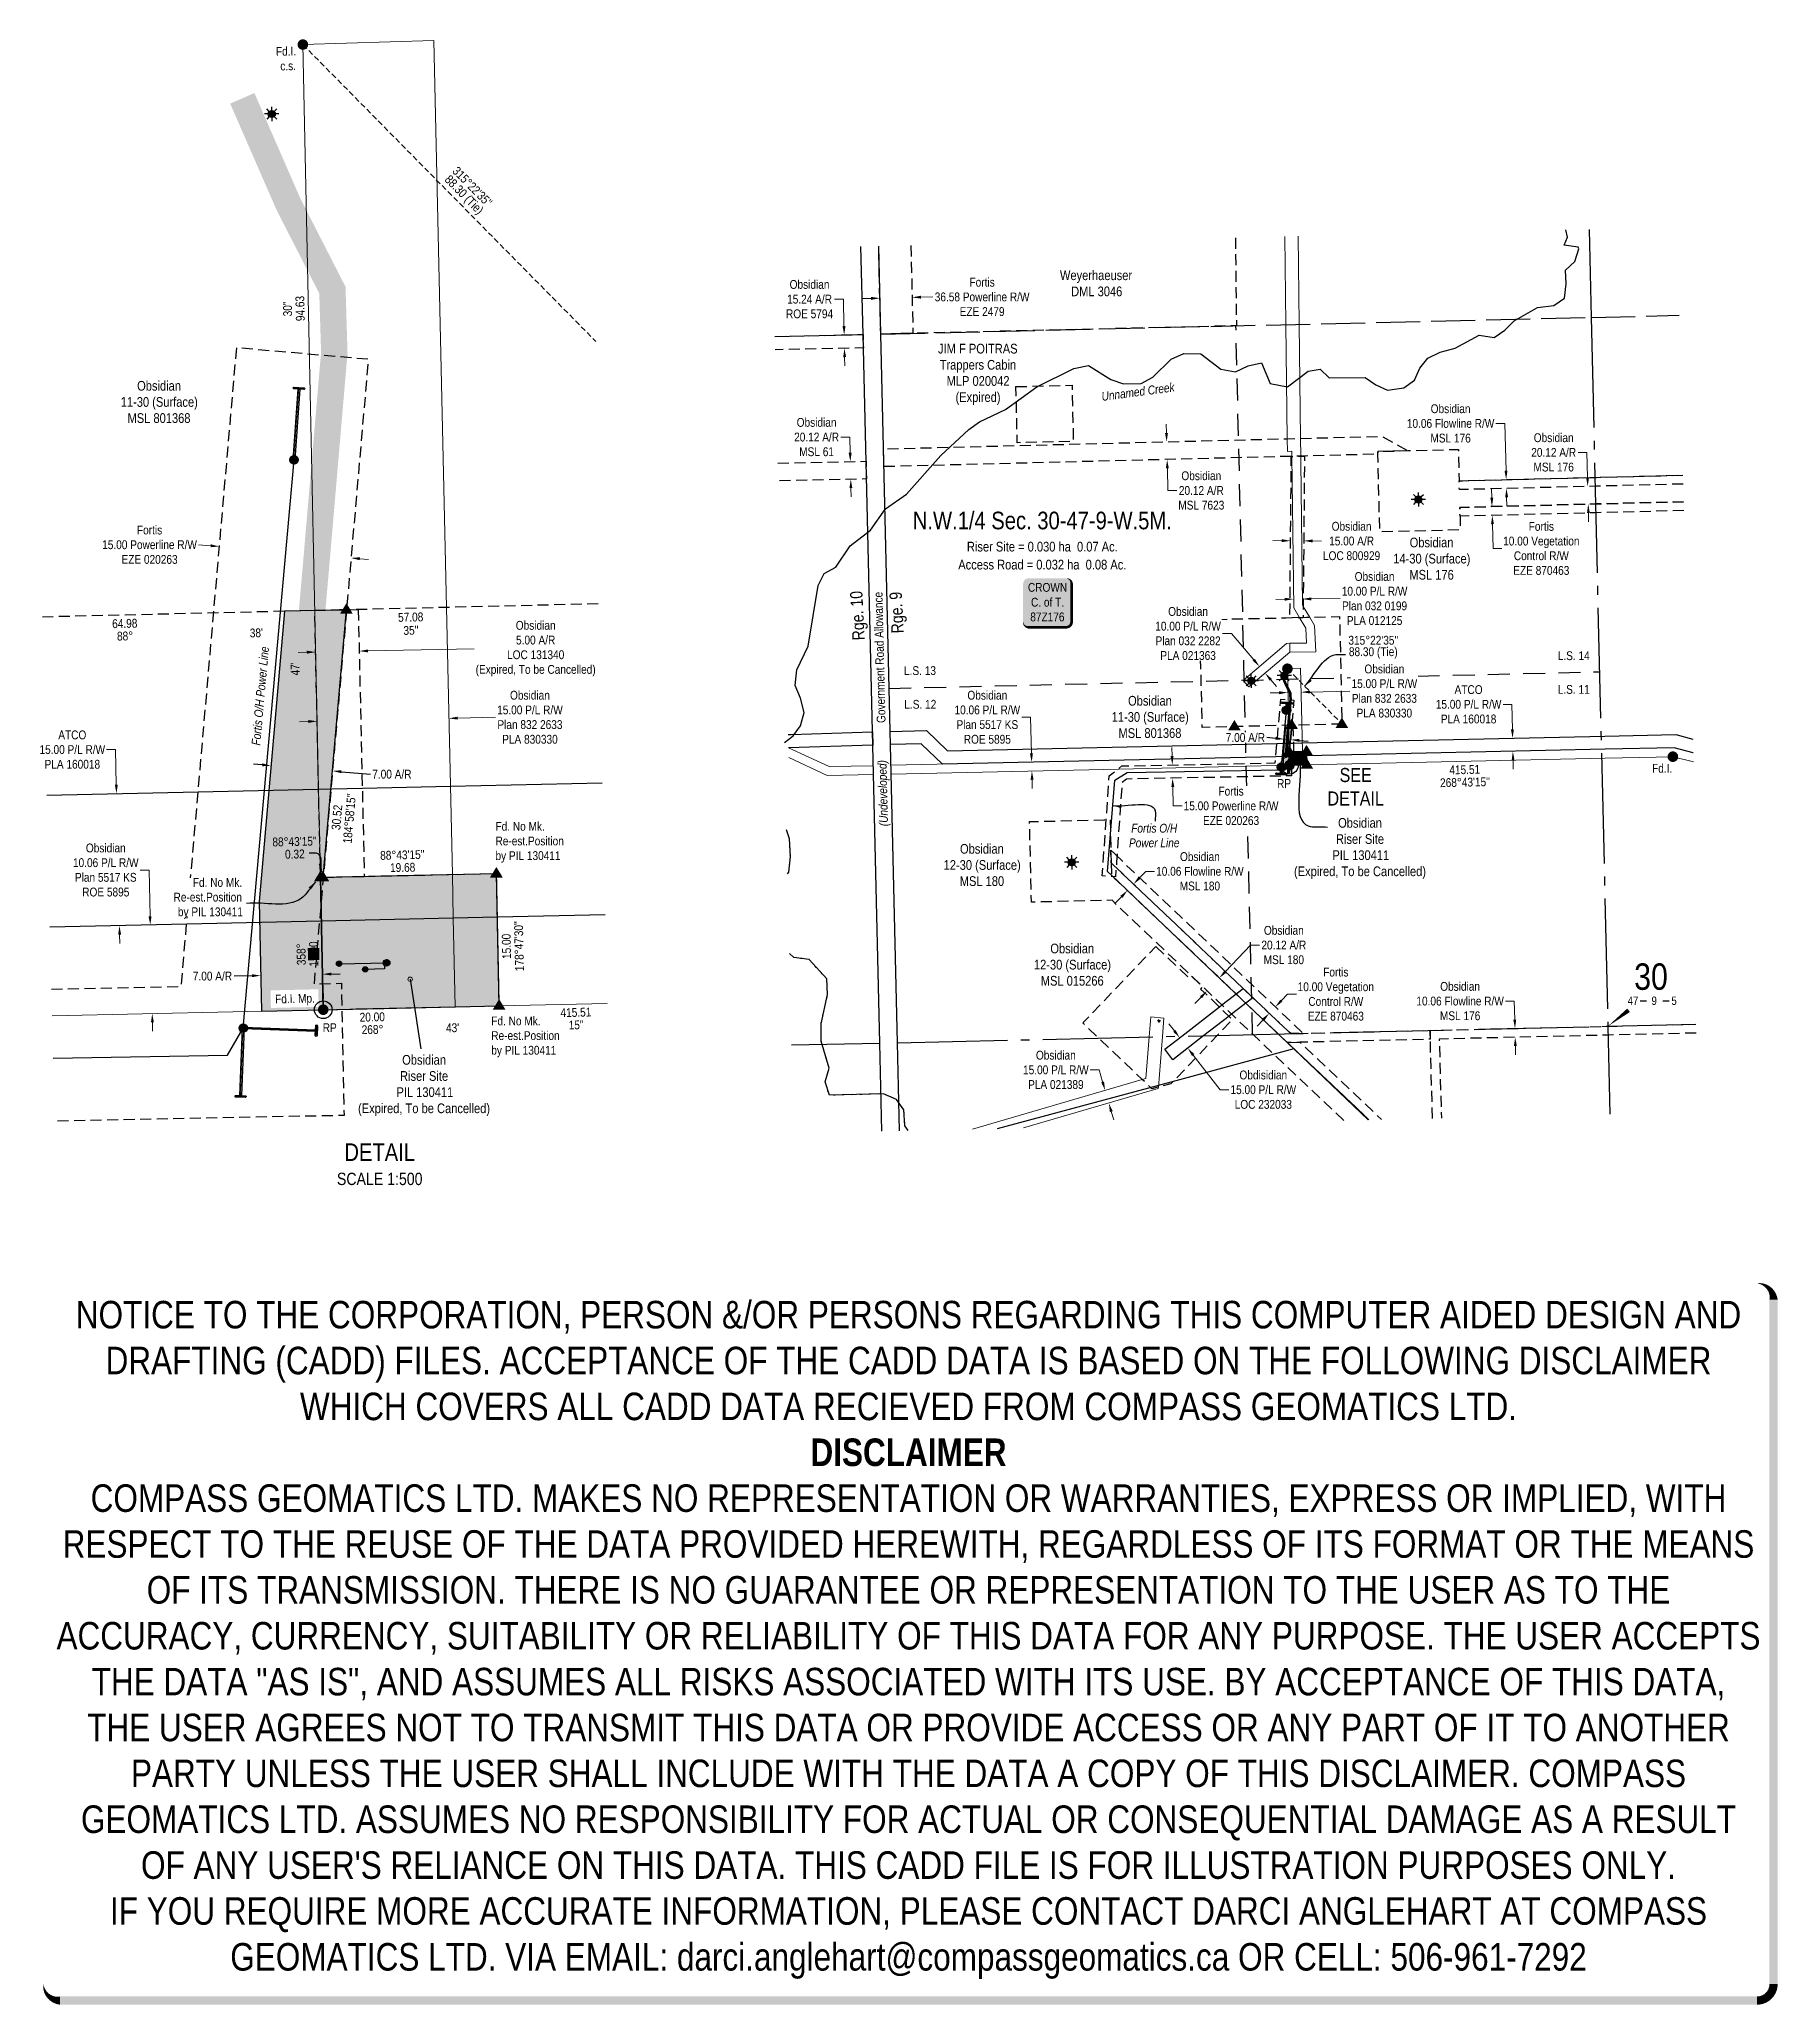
# Model space of a CAD drawing. Extents: x 611688 to 613661, y 5881771 to 5884002.
import ezdxf
from ezdxf.enums import TextEntityAlignment as Align

# ---------------------------------------------------------------- set-up
doc = ezdxf.new("R2010")
doc.units = 0
doc.header["$LTSCALE"] = 5
doc.header["$PDMODE"] = 34
doc.header["$PDSIZE"] = 0.03
for name, pattern in [('foc-ACCESSROAD', [3.75, 2.5, -1.25]), ('foc-FLOWLINE', [3.75, 2.5, -1.25]), ('foc-LSD', [8, 5, -3]), ('foc-QUARTERLINE', [33, 25, -3, 2, -3]), ('foc-TIELINE', [1.875, 1.25, -0.625]), ('foc-UNSURVEYED', [12.5, 10, -2.5]), ('foc-WHEELTRACKS', [2, 0.4, -1.6])]:
    doc.linetypes.add(name, pattern=pattern)
doc.layers.get('Defpoints').update_dxf_attribs({"color": 9})
for name, color, linetype in [('10', 1, 'Continuous'), ('35', 37, 'Continuous'), ('9', 3, 'Continuous'), ('AS-OWNER', 7, 'Continuous'), ('AS-POWER', 104, 'foc-POWER'), ('AS-POWER-EXISTING-ANC', 72, 'Continuous'), ('AS-POWER-EXISTING-PP', 72, 'Continuous'), ('AS-ROADS', 254, 'Continuous'), ('AS-SYMBOL', 7, 'Continuous'), ('C-AR', 13, 'foc-ACCESSROAD'), ('C-FLOWLINE', 13, 'foc-FLOWLINE'), ('C-RW', 13, 'Continuous'), ('C-SYMBOL', 7, 'Continuous'), ('C-WS', 13, 'foc-ACCESSROAD'), ('C-WS-S', 8, 'Continuous'), ('D-TXT', 6, 'Continuous'), ('DETAIL-T', 7, 'Continuous'), ('F-EZE', 190, 'foc-FLOWLINE'), ('F-RW', 190, 'Continuous'), ('F-WS', 190, 'foc-ACCESSROAD'), ('L-AREAREQUIRED', 7, 'Continuous'), ('L-BD', 7, 'Continuous'), ('L-MON', 1, 'Continuous'), ('L-QSEC', 8, 'foc-QUARTERLINE'), ('L-ROAD-T', 7, 'Continuous'), ('L-SEC', 7, 'Continuous'), ('L-SECLBL', 7, 'Continuous'), ('L-SECTION-LSD', 7, 'foc-LSD'), ('L-TIE', 7, 'foc-TIELINE'), ('L-USEC', 7, 'foc-UNSURVEYED'), ('P-PROPOSED', 10, 'Continuous'), ('P-PROPOSED-H', 21, 'Continuous'), ('P-TXT', 4, 'Continuous'), ('T-WATER', 160, 'Continuous'), ('T-WATER-P3', 160, 'foc-WHEELTRACKS'), ('T-WATER-T', 170, 'Continuous')]:
    doc.layers.add(name, color=color, linetype=linetype)
doc.layers.add('AS-PIPE-AG', color=7, linetype='Continuous', true_color=0x7d00fa)
for name, color, linetype, lineweight in [('C-AR-T', 13, 'Continuous', 9), ('C-FLOWLINE-T', 13, 'Continuous', 9), ('C-RW-T', 13, 'Continuous', 9), ('C-WS-T', 13, 'Continuous', 9), ('F-AR-T', 190, 'Continuous', 9), ('F-EZE-T', 190, 'Continuous', 9), ('F-RW-T', 190, 'Continuous', 9), ('F-WS-T', 190, 'Continuous', 9), ('T-TEXT', 48, 'Continuous', 18)]:
    doc.layers.add(name, color=color, linetype=linetype, lineweight=lineweight)
doc.layers.add('DISCLAIMER', color=7, linetype='Continuous', plot=False)
doc.styles.add('100L', font='ARIALN.TTF', dxfattribs={"height": 11})
doc.styles.add('175L', font='ARIALN.TTF', dxfattribs={"height": 20})
doc.styles.add('80', font='ARIALN.TTF', dxfattribs={"height": 10})
doc.styles.add('80CG', font='ARIALN.TTF', dxfattribs={"height": 10})
doc.styles.add('80L', font='ARIALN.TTF', dxfattribs={"height": 10})
doc.styles.add('80LS', font='ARIALNI.TTF', dxfattribs={"height": 10})
doc.styles.add('foc-LtypeFont', font='ARIALN.TTF', dxfattribs={"height": 7.35})
doc.styles.add('SIMPLEX', font='ARIALN.TTF')
doc.linetypes.add('foc-POWER', pattern='A,6,-1,["P",foc-LtypeFont,S=0.2,R=0,X=-0.625,Y=-0.75],-1.24,4', length=12.24)
doc.linetypes.add('foc-TOPO-flowdirection-NOLINE', pattern='A,0,[">",foc-LtypeFont,S=0.3,R=0,X=0,Y=-0.945],-20,[">",foc-LtypeFont,S=0.3,R=0,X=0,Y=-0.945],0', length=20)
doc.dimstyles.new('Compass 5 000', dxfattribs={"dimscale": 5, "dimtxt": 9, "dimasz": 2, "dimexe": 0.2, "dimexo": 0.0625, "dimgap": 0.5, "dimtad": 0, "dimtih": 1, "dimtoh": 1, "dimzin": 0, "dimdsep": 46, "dimtxsty": '80CG', "dimcen": 0.1, "dimse1": 1, "dimse2": 1, "dimclrd": 256, "dimclrt": 256, "dimaunit": 1, "dimadec": 4, "dimazin": 0, "dimtfac": 0.06, "dimtofl": 0, "dimtmove": 0, "dimatfit": 1, "dimfxl": 0.2, "dimtolj": 1, "dimtzin": 0, "dimlwd": -1, "dimarcsym": 0})

msp = doc.modelspace()

# ---------------------------------------------------------------- texts
at = {"layer": 'AS-POWER', "insert": (611938.411, 5883256.79), "char_height": 9.99611, "width": 112.45733, "attachment_point": 5, "rotation": 84.901926, "style": '80CG'}
msp.add_mtext('\\A1;{\\fArial Narrow|b0|i1|c0|p34;Fortis O/H Power Line}', dxfattribs=at)
at = {"layer": 'AS-POWER', "insert": (612953.17, 5883098.214), "char_height": 9.99611, "width": 57.09688, "attachment_point": 5, "style": '80CG'}
msp.add_mtext('\\A1;{\\fArial Narrow|b0|i1|c0|p34;Fortis O/H\\PPower Line}', dxfattribs=at)
at = {"layer": 'C-SYMBOL', "color": 3, "style": '175L'}
msp.add_text('N.W.1/4 Sec. 30-47-9-W.5M.', height=19.99232, dxfattribs=at).set_placement((612826.14, 5883439.952), align=Align.BOTTOM_CENTER)
at = {"layer": 'C-WS-T', "char_height": 10.99572, "attachment_point": 1, "style": '100L'}
for s, width, gutter_width, heights, insert in [('\\pi19.348;Obsidian\\P\\pi0.74692;11-30 (Surface)\\P\\pi8.4837;MSL 801368', 86.89445, 0, [0], (611779.246, 5883614.357)), ('\\pi19.348;Obsidian\\P\\pi0.74692;14-30 (Surface)\\P\\pi19.007;MSL 176', 86.89445, 55, [60.258], (613223.796, 5883436.485)), ('\\pi50.517;Obsidian\\P\\pi48.076;Riser Site\\P\\pi44.044;PIL 130411\\P\\pi0.46241;(Expired, To be Cancelled)', 149.23204, 0, [0], (613111.387, 5883118.166)), ('\\pi19.348;Obsidian\\P\\pi0.74692;12-30 (Surface)\\P\\pi19.018;MSL 180', 86.89445, 55, [55.47], (612713.366, 5883088.699)), ('\\pi19.348;Obsidian\\P\\pi0.74692;12-30 (Surface)\\P\\pi8.4987;MSL 015266', 86.89445, 55, [58.124], (612815.874, 5882975.554))]:
    msp.add_mtext_dynamic_manual_height_columns(s, width=width, gutter_width=gutter_width, heights=heights, dxfattribs=dict(at, insert=insert))
at = {"layer": 'D-TXT', "color": 3, "char_height": 13.9946, "attachment_point": 1, "rotation": 92.932021, "style": '80L'}
for s, width, insert in [('Rge. 10', 73.75526, (612610.636, 5883319.517)), ('Rge. 9', 63.86109, (612654.945, 5883327.43))]:
    msp.add_mtext_dynamic_manual_height_columns(s, width=width, gutter_width=47.5, heights=[0], dxfattribs=dict(at, insert=insert))
at = {"layer": 'DETAIL-T', "color": 3, "attachment_point": 5, "style": '80CG'}
for s, insert, char_height, width in [('SEE\\PDETAIL', (613181.881, 5883153.674), 15.9878, 63.58753), ('DETAIL\\P{\\H0.7x;SCALE 1:500}', (612073.967, 5882725.063), 19.99232, 105.46507)]:
    msp.add_mtext(s, dxfattribs=dict(at, insert=insert, char_height=char_height, width=width))
at = {"layer": 'F-AR-T', "insert": (612845.992, 5883739.866), "char_height": 10.99572, "attachment_point": 1, "style": '100L'}
msp.add_mtext_dynamic_manual_height_columns('\\pi0.15723;Weyerhaeuser\\P\\pi12.829;DML 3046', width=82.22733, gutter_width=55, heights=[0], dxfattribs=at)
at = {"layer": 'F-WS-T', "insert": (612707.505, 5883656.526), "char_height": 10.99572, "attachment_point": 1, "style": '100L'}
msp.add_mtext_dynamic_manual_height_columns('\\pi0.2412;JIM F POITRAS\\P\\pi2.0863;Trappers Cabin\\P\\pi9.9768;MLP 020042\\P\\pi20.106;(Expired)', width=89.78326, gutter_width=55, heights=[0], dxfattribs=at)
at = {"layer": 'L-AREAREQUIRED', "color": 5, "style": '100L'}
for s, p in [('Riser Site = 0.030 ha  0.07 Ac.', (612826.14, 5883417.461)), ('Access Road = 0.032 ha  0.08 Ac.', (612826.14, 5883397.065))]:
    msp.add_text(s, height=10.99578, dxfattribs=at).set_placement(p, align=Align.BOTTOM_CENTER)
at = {"layer": 'L-BD', "style": '80L'}
for s, height, rotation, p in [('88.30 (Tie)', 9.99616, 314.6241, (612169.05, 5883825.009)), ("315°22'35''", 9.99616, 314.6241, (612179.188, 5883835.015)), ('94.63', 9.9962, 91.2088, (611983.555, 5883696.57)), ("30''", 9.9962, 91.2088, (611969.313, 5883696.269)), ('64.98', 9.9962, 1.3568, (611784.552, 5883339.066)), ('88°', 9.9962, 1.3568, (611784.889, 5883324.826)), ("38'", 9.9962, 1.3568, (611933.938, 5883328.356)), ('57.08', 9.9962, 1.3568, (612109.104, 5883346.253)), ("35''", 9.9962, 1.3568, (612109.459, 5883331.263)), ("47'", 9.9962, 91.2088, (611977.939, 5883287.504)), ('415.51', 9.9962, 1.2793, (613305.668, 5883173.039)), ("268°43'15''", 9.99616, 1.2793, (613305.986, 5883158.798)), ('30.52', 9.9962, 85.029, (612025.356, 5883118.885)), ("184°58'15''", 9.99616, 85.029, (612039.547, 5883117.65)), ("88°43'15''", 9.9962, 1.2793, (611977.3, 5883091.475)), ('0.32', 9.9962, 1.2793, (611977.618, 5883077.234)), ("88°43'15''", 9.9962, 1.2793, (612099.684, 5883076.28)), ('19.68', 9.9962, 1.2793, (612100.002, 5883062.039)), ("178°47'30''", 9.99616, 91.2088, (612232.041, 5882972.735)), ('358°', 9.9962, 91.2088, (611984.777, 5882963.445)), ('15.00', 9.9962, 91.2088, (612217.799, 5882972.435)), ('20.00', 9.9962, 1.2793, (612065.493, 5882892.289)), ("43'", 9.9962, 1.2793, (612156.673, 5882880.079)), ('415.51', 9.9962, 1.2793, (612296.675, 5882897.455)), ("15''", 9.9962, 1.2793, (612296.993, 5882883.214)), ('268°', 9.9962, 1.2793, (612065.811, 5882878.048))]:
    msp.add_text(s, height=height, rotation=rotation, dxfattribs=at).set_placement(p, align=Align.MIDDLE)
at = {"layer": 'L-BD', "insert": (611999.018, 5882963.746), "char_height": 9.9962, "width": 10.80985, "attachment_point": 5, "rotation": 91.2088, "style": '80L', "bg_fill": 1, "box_fill_scale": 1.15, "bg_fill_color": 21, "bg_fill_transparency": 0}
msp.add_mtext('15.00', dxfattribs=at)
at = {"layer": 'L-MON', "insert": (612205.39, 5883113.754), "char_height": 9.98939, "attachment_point": 1, "style": '80L', "bg_fill": 3, "box_fill_scale": 1, "bg_fill_color": 256, "bg_fill_transparency": 0}
msp.add_mtext_dynamic_manual_height_columns('Fd. No Mk.\\PRe-est.Position\\Pby PIL 130411', width=76.95342, gutter_width=14.996, heights=[0], dxfattribs=at)
at = {"layer": 'L-ROAD-T', "style": '80L'}
msp.add_text('Government Road Allowance', height=9.99611, rotation=91.346311, dxfattribs=at).set_placement((612641.436, 5883300.479), align=Align.MIDDLE_CENTER)
at = {"layer": 'T-TEXT', "style": '80LS'}
msp.add_text('(Undeveloped)', height=9.99611, rotation=91.346311, dxfattribs=at).set_placement((612645.058, 5883146.394), align=Align.MIDDLE_CENTER)
at = {"layer": 'T-WATER-T', "linetype": 'Continuous', "insert": (612934.737, 5883602.008), "char_height": 9.99616, "attachment_point": 5, "rotation": 7.566686, "style": '80CG'}
msp.add_mtext('\\A1;{\\fArial Narrow|b0|i1|c0|p34;Unnamed Creek}', dxfattribs=at)

# ---------------------------------------------------------------- blocks, each defined once
blk = doc.blocks.new('L-SECLBL')
at = {"layer": '9', "color": 7}
for p, q in [((-5.1, -27.8), (-12.3, -27.8)), ((20.7, -27.8), (13.5, -27.8))]:
    blk.add_line(p, q, dxfattribs=at)
at = {"layer": '10', "color": 2, "style": 'SIMPLEX'}
blk.add_attdef('SEC', text='', height=30, dxfattribs=at).set_placement((0, 0), align=Align.MIDDLE)
at = {"layer": '10', "color": 5, "style": '80L'}
blk.add_attdef('TWP', text='', height=9.5, dxfattribs=at).set_placement((-14.4, -27.4), align=Align.MIDDLE_RIGHT)
blk.add_attdef('RGE', text='', height=9.5, dxfattribs=at).set_placement((3.6, -27.4), align=Align.MIDDLE_CENTER)
blk.add_attdef('MER', text='', height=9.5, dxfattribs=at).set_placement((23.2, -27.4), align=Align.MIDDLE_LEFT)
blk = doc.blocks.new('*U451')
h = blk.add_hatch(color=255)
edge = h.paths.add_edge_path()
edge.add_line((-21.5, -28.5), (21.5, -28.5))
edge.add_arc((21.5, -22.5), 6, 270, 360)
edge.add_line((27.5, -22.5), (27.5, 21))
edge.add_arc((21.5, 21), 6, 0, 90)
edge.add_line((21.5, 27), (-21.5, 27))
edge.add_arc((-21.5, 21), 6, 90, 180)
edge.add_line((-27.5, 21), (-27.5, -22.5))
edge.add_arc((-21.5, -22.5), 6, 180, 270)
at = {"color": 14, "flags": 128}
blk.add_lwpolyline([(-21.5, -28.5, 3, 3, 0), (21.5, -28.5, 3, 3, 0.414214), (27.5, -22.5, 3, 3, 0), (27.5, 21, 3, 0, 0.414214), (21.5, 27, 0, 0, 0), (-21.5, 27, 0, 0, 0.414214), (-27.5, 21, 0, 0, 0), (-27.5, -22.5, 0, 3, 0.414214)], format="xyseb", close=True, dxfattribs=at)
at = {"color": 14, "style": '80'}
blk.add_attdef('ENTER_TEXT_001', (-26.8, -4.9), '', height=10, dxfattribs=at)
blk = doc.blocks.new('*D424')
at = {"layer": 'Defpoints', "color": 0, "transparency": 16777216}
for p in [(612640.4, 5883764.1), (612677, 5883765), (612678.3, 5883709.2)]:
    blk.add_point(p, dxfattribs=at)
at = {"layer": 'F-EZE-T', "transparency": 16777216}
for p, q in [((612688.3, 5883709.4), (612701.8, 5883709.7)), ((612631.8, 5883708.1), (612621.8, 5883707.9))]:
    blk.add_line(p, q, dxfattribs=at)
for points in [[(612631.7, 5883709.8), (612631.8, 5883706.4), (612641.8, 5883708.3)], [(612688.3, 5883711.1), (612688.4, 5883707.8), (612678.3, 5883709.2)]]:
    blk.add_solid(points, dxfattribs=at)
at = {"layer": 'F-EZE-T', "transparency": 16777216, "insert": (612757.8, 5883709.7), "char_height": 10, "attachment_point": 5, "style": '80CG'}
blk.add_mtext('\\A1;Fortis\\P36.58 Powerline R/W\\PEZE 2479', dxfattribs=at)
blk = doc.blocks.new('*D425')
at = {"layer": 'Defpoints', "color": 0, "transparency": 16777216}
for p in [(613386.9, 5883473), (613336.9, 5883461.7), (613387.1, 5883463)]:
    blk.add_point(p, dxfattribs=at)
at = {"layer": 'F-EZE-T', "transparency": 16777216}
for p, q in [((613336.4, 5883481.7), (613336.1, 5883491.7)), ((613337.1, 5883451.7), (613337.8, 5883424.2)), ((613337.8, 5883424.2), (613347.8, 5883424.2))]:
    blk.add_line(p, q, dxfattribs=at)
for points in [[(613338, 5883481.8), (613334.7, 5883481.7), (613336.6, 5883471.7)], [(613338.8, 5883451.8), (613335.5, 5883451.7), (613336.9, 5883461.7)]]:
    blk.add_solid(points, dxfattribs=at)
at = {"layer": 'F-EZE-T', "transparency": 16777216, "insert": (613392.6, 5883424.2), "char_height": 10, "attachment_point": 5, "style": '80CG'}
blk.add_mtext('\\A1;Fortis\\P10.00 Vegetation\\PControl R/W\\PEZE 870463', dxfattribs=at)
blk = doc.blocks.new('*D426')
at = {"layer": 'Defpoints', "color": 0, "transparency": 16777216}
for p in [(613019.5, 5883179.5), (612974, 5883163.4)]:
    blk.add_point(p, dxfattribs=at)
at = {"layer": 'F-EZE-T', "transparency": 16777216}
for p, q in [((612973.4, 5883188.4), (612973.2, 5883198.4)), ((612974.2, 5883153.4), (612974.7, 5883131.9)), ((612974.7, 5883131.9), (612984.7, 5883131.9))]:
    blk.add_line(p, q, dxfattribs=at)
for points in [[(612975.1, 5883188.5), (612971.8, 5883188.4), (612973.7, 5883178.4)], [(612975.9, 5883153.5), (612972.6, 5883153.4), (612974, 5883163.4)]]:
    blk.add_solid(points, dxfattribs=at)
at = {"layer": 'F-EZE-T', "transparency": 16777216, "insert": (613040.4, 5883131.9), "char_height": 10, "attachment_point": 5, "style": '80CG', "bg_fill": 3, "box_fill_scale": 1.1, "bg_fill_color": 256, "bg_fill_true_color": 13158600, "bg_fill_transparency": 0}
blk.add_mtext('\\A1;Fortis\\P15.00 Powerline R/W\\PEZE 020263', dxfattribs=at)
at = {"layer": 'Defpoints', "color": 0, "transparency": 16777216}
blk.add_point((613019.9, 5883164.5), dxfattribs=at)
blk = doc.blocks.new('*D427')
at = {"layer": 'Defpoints', "color": 0, "transparency": 16777216}
for p in [(613090.7, 5882903.7), (613096.8, 5882884.1), (613103.7, 5882891.3)]:
    blk.add_point(p, dxfattribs=at)
at = {"layer": 'F-EZE-T', "transparency": 16777216}
for p, q in [((613097.6, 5882911), (613104.5, 5882918.2)), ((613104.5, 5882918.2), (613114.5, 5882918.2)), ((613076.9, 5882889.2), (613070, 5882882))]:
    blk.add_line(p, q, dxfattribs=at)
for points in [[(613096.4, 5882912.1), (613098.8, 5882909.8), (613090.7, 5882903.7)], [(613075.7, 5882890.4), (613078.1, 5882888.1), (613083.8, 5882896.5)]]:
    blk.add_solid(points, dxfattribs=at)
at = {"layer": 'F-EZE-T', "transparency": 16777216, "insert": (613159.3, 5882918.2), "char_height": 10, "attachment_point": 5, "style": '80CG'}
blk.add_mtext('\\A1;Fortis\\P10.00 Vegetation\\PControl R/W\\PEZE 870463', dxfattribs=at)
blk = doc.blocks.new('*D428')
at = {"layer": 'C-AR-T', "transparency": 16777216}
for p, q in [((613097.9, 5883433), (613087.9, 5883433.1)), ((613132.9, 5883432.7), (613142.9, 5883432.6))]:
    blk.add_line(p, q, dxfattribs=at)
for points in [[(613097.9, 5883434.7), (613097.9, 5883431.4), (613107.9, 5883432.9)], [(613132.9, 5883434.4), (613132.9, 5883431), (613122.9, 5883432.8)]]:
    blk.add_solid(points, dxfattribs=at)
at = {"layer": 'Defpoints', "color": 0, "transparency": 16777216}
for p in [(613108.3, 5883471.6), (613123.3, 5883471.5), (613122.9, 5883432.8)]:
    blk.add_point(p, dxfattribs=at)
at = {"layer": 'C-AR-T', "transparency": 16777216, "insert": (613177.2, 5883432.6), "char_height": 10, "attachment_point": 5, "style": '80CG'}
blk.add_mtext('\\A1;Obsidian\\P15.00 A/R\\PLOC 800929', dxfattribs=at)
blk = doc.blocks.new('*D429')
at = {"layer": 'C-RW-T', "transparency": 16777216}
for p, q in [((612976, 5882876.6), (612969.9, 5882884.5)), ((612997.5, 5882849), (613027.9, 5882809.7)), ((613027.9, 5882809.7), (613037.9, 5882809.7))]:
    blk.add_line(p, q, dxfattribs=at)
for points in [[(612977.3, 5882877.6), (612974.7, 5882875.6), (612982.1, 5882868.7)], [(612998.8, 5882850), (612996.1, 5882847.9), (612991.3, 5882856.9)]]:
    blk.add_solid(points, dxfattribs=at)
at = {"layer": 'Defpoints', "color": 0, "transparency": 16777216}
for p in [(613014.8, 5882894), (612982.1, 5882868.7), (613024, 5882882.2)]:
    blk.add_point(p, dxfattribs=at)
at = {"layer": 'C-RW-T', "transparency": 16777216, "insert": (613077, 5882809.7), "char_height": 10, "attachment_point": 5, "style": '80CG'}
blk.add_mtext('\\A1;Obdisidian\\P15.00 P/L R/W\\PLOC 232033', dxfattribs=at)
blk = doc.blocks.new('*D430')
at = {"layer": 'C-FLOWLINE-T', "transparency": 16777216}
for p, q in [((613351.1, 5883566.1), (613341.1, 5883566.1)), ((613352.5, 5883512.3), (613351.1, 5883566.1)), ((613353.2, 5883482.3), (613353.5, 5883472.3))]:
    blk.add_line(p, q, dxfattribs=at)
for points in [[(613354.1, 5883512.4), (613350.8, 5883512.3), (613352.7, 5883502.3)], [(613354.9, 5883482.3), (613351.5, 5883482.2), (613353, 5883492.3)]]:
    blk.add_solid(points, dxfattribs=at)
at = {"layer": 'Defpoints', "color": 0, "transparency": 16777216}
for p in [(613316.2, 5883501.4), (613316.4, 5883491.4), (613352.7, 5883502.3)]:
    blk.add_point(p, dxfattribs=at)
at = {"layer": 'C-FLOWLINE-T', "transparency": 16777216, "insert": (613289.6, 5883566.1), "char_height": 10, "attachment_point": 5, "style": '80CG'}
blk.add_mtext('\\A1;Obsidian\\P10.06 Flowline R/W\\PMSL 176', dxfattribs=at)
blk = doc.blocks.new('*D431')
at = {"layer": 'C-AR-T', "transparency": 16777216}
for p, q in [((613444.3, 5883533.2), (613434.3, 5883533.2)), ((613445, 5883504.6), (613444.3, 5883533.2)), ((613446, 5883464.5), (613446.3, 5883454.5))]:
    blk.add_line(p, q, dxfattribs=at)
for points in [[(613446.7, 5883504.7), (613443.4, 5883504.6), (613445.3, 5883494.6)], [(613447.7, 5883464.5), (613444.4, 5883464.4), (613445.8, 5883474.5)]]:
    blk.add_solid(points, dxfattribs=at)
at = {"layer": 'Defpoints', "color": 0, "transparency": 16777216}
for p in [(613394.9, 5883493.3), (613445.3, 5883494.6), (613395.4, 5883473.2)]:
    blk.add_point(p, dxfattribs=at)
at = {"layer": 'C-AR-T', "transparency": 16777216, "insert": (613406.6, 5883533.2), "char_height": 10, "attachment_point": 5, "style": '80CG'}
blk.add_mtext('\\A1;Obsidian\\P20.12 A/R\\PMSL 176', dxfattribs=at)
blk = doc.blocks.new('*D432')
at = {"layer": 'C-FLOWLINE-T', "transparency": 16777216}
for p, q in [((612936.6, 5883050.4), (612943.5, 5883057.6)), ((612943.5, 5883057.6), (612953.5, 5883057.6)), ((612915.9, 5883028.7), (612909, 5883021.4))]:
    blk.add_line(p, q, dxfattribs=at)
for points in [[(612935.4, 5883051.6), (612937.8, 5883049.3), (612929.7, 5883043.2)], [(612914.7, 5883029.8), (612917.1, 5883027.5), (612922.8, 5883035.9)]]:
    blk.add_solid(points, dxfattribs=at)
at = {"layer": 'Defpoints', "color": 0, "transparency": 16777216}
for p in [(612929.7, 5883043.2), (612955.4, 5883018.7), (612948.5, 5883011.4)]:
    blk.add_point(p, dxfattribs=at)
at = {"layer": 'C-FLOWLINE-T', "transparency": 16777216, "insert": (613005, 5883057.6), "char_height": 10, "attachment_point": 5, "style": '80CG'}
blk.add_mtext('\\A1;Obsidian\\P10.06 Flowline R/W\\PMSL 180', dxfattribs=at)
blk = doc.blocks.new('*D433')
at = {"layer": 'C-AR-T', "transparency": 16777216}
for p, q in [((613034, 5882943.9), (613062.6, 5882973.9)), ((613062.6, 5882973.9), (613072.6, 5882973.9)), ((613006.3, 5882914.8), (612999.4, 5882907.5))]:
    blk.add_line(p, q, dxfattribs=at)
for points in [[(613032.8, 5882945), (613035.2, 5882942.7), (613027.1, 5882936.6)], [(613005.1, 5882915.9), (613007.5, 5882913.6), (613013.2, 5882922)]]:
    blk.add_solid(points, dxfattribs=at)
at = {"layer": 'Defpoints', "color": 0, "transparency": 16777216}
for p in [(612999.4, 5882963), (612985.5, 5882948.4), (613027.1, 5882936.6)]:
    blk.add_point(p, dxfattribs=at)
at = {"layer": 'C-AR-T', "transparency": 16777216, "insert": (613100.3, 5882973.9), "char_height": 10, "attachment_point": 5, "style": '80CG'}
blk.add_mtext('\\A1;Obsidian\\P20.12 A/R\\PMSL 180', dxfattribs=at)
blk = doc.blocks.new('*D434')
at = {"layer": 'C-FLOWLINE-T', "transparency": 16777216}
for p, q in [((613361.9, 5882910.3), (613351.9, 5882910.3)), ((613362.4, 5882889.3), (613361.9, 5882910.3)), ((613363.1, 5882859.3), (613363.4, 5882849.3))]:
    blk.add_line(p, q, dxfattribs=at)
for points in [[(613364.1, 5882889.4), (613360.8, 5882889.3), (613362.7, 5882879.3)], [(613364.8, 5882859.3), (613361.5, 5882859.2), (613362.9, 5882869.3)]]:
    blk.add_solid(points, dxfattribs=at)
at = {"layer": 'Defpoints', "color": 0, "transparency": 16777216}
for p in [(613322.5, 5882878.4), (613322.7, 5882868.3), (613362.7, 5882879.3)]:
    blk.add_point(p, dxfattribs=at)
at = {"layer": 'C-FLOWLINE-T', "transparency": 16777216, "insert": (613300.4, 5882910.3), "char_height": 10, "attachment_point": 5, "style": '80CG'}
blk.add_mtext('\\A1;Obsidian\\P10.06 Flowline R/W\\PMSL 176', dxfattribs=at)
blk = doc.blocks.new('*D435')
at = {"layer": 'C-AR-T', "transparency": 16777216}
for p, q in [((612967, 5883555.3), (612966.8, 5883565.3)), ((612968.1, 5883515.2), (612968.7, 5883490)), ((612968.7, 5883490), (612978.7, 5883490))]:
    blk.add_line(p, q, dxfattribs=at)
for points in [[(612968.7, 5883555.3), (612965.4, 5883555.3), (612967.3, 5883545.3)], [(612969.7, 5883515.2), (612966.4, 5883515.1), (612967.8, 5883525.2)]]:
    blk.add_solid(points, dxfattribs=at)
at = {"layer": 'Defpoints', "color": 0, "transparency": 16777216}
for p in [(613023.5, 5883546.7), (612967.8, 5883525.2), (613024, 5883526.6)]:
    blk.add_point(p, dxfattribs=at)
at = {"layer": 'C-AR-T', "transparency": 16777216, "insert": (613006.6, 5883490), "char_height": 10, "attachment_point": 5, "style": '80CG'}
blk.add_mtext('\\A1;Obsidian\\P20.12 A/R\\PMSL 7623', dxfattribs=at)
blk = doc.blocks.new('*D437')
at = {"layer": 'C-RW-T', "transparency": 16777216}
for p, q in [((613101.4, 5883366.5), (613091.4, 5883366.4)), ((613131.4, 5883366.9), (613164.2, 5883367.3))]:
    blk.add_line(p, q, dxfattribs=at)
for points in [[(613101.4, 5883368.2), (613101.4, 5883364.9), (613111.4, 5883366.7)], [(613131.4, 5883368.6), (613131.4, 5883365.2), (613121.4, 5883366.8)]]:
    blk.add_solid(points, dxfattribs=at)
at = {"layer": 'Defpoints', "color": 0, "transparency": 16777216}
for p in [(613111.2, 5883381.9), (613121.2, 5883382.1), (613111.4, 5883366.7)]:
    blk.add_point(p, dxfattribs=at)
at = {"layer": 'C-RW-T', "transparency": 16777216, "insert": (613203.3, 5883367.3), "char_height": 10, "attachment_point": 5, "style": '80CG'}
blk.add_mtext('\\A1;Obsidian\\P10.00 P/L R/W\\PPlan 032 0199\\PPLA 012125', dxfattribs=at)
blk = doc.blocks.new('*D438')
at = {"layer": 'C-RW-T', "transparency": 16777216}
for p, q in [((613040.7, 5883327.6), (613030.7, 5883327.6)), ((613066.1, 5883297.8), (613040.7, 5883327.6)), ((613085.6, 5883275), (613092.1, 5883267.4))]:
    blk.add_line(p, q, dxfattribs=at)
for points in [[(613067.4, 5883298.9), (613064.9, 5883296.7), (613072.6, 5883290.2)], [(613086.8, 5883276.1), (613084.3, 5883273.9), (613079.1, 5883282.6)]]:
    blk.add_solid(points, dxfattribs=at)
at = {"layer": 'Defpoints', "color": 0, "transparency": 16777216}
for p in [(613072.6, 5883290.2), (613073.2, 5883290.6), (613079.6, 5883283.1)]:
    blk.add_point(p, dxfattribs=at)
at = {"layer": 'C-RW-T', "transparency": 16777216, "insert": (612991.6, 5883327.6), "char_height": 10, "attachment_point": 5, "style": '80CG', "bg_fill": 3, "box_fill_scale": 1.1, "bg_fill_color": 256, "bg_fill_true_color": 13158600, "bg_fill_transparency": 0}
blk.add_mtext('\\A1;Obsidian\\P10.00 P/L R/W\\PPlan 032 2282\\PPLA 021363', dxfattribs=at)
blk = doc.blocks.new('*D439')
at = {"layer": 'C-RW-T', "transparency": 16777216}
for p, q in [((613094.8, 5883260.4), (613084.8, 5883260.2)), ((613129.8, 5883261.2), (613175.3, 5883262.3))]:
    blk.add_line(p, q, dxfattribs=at)
for points in [[(613094.8, 5883262.1), (613094.9, 5883258.7), (613104.8, 5883260.6)], [(613129.8, 5883262.9), (613129.9, 5883259.6), (613119.8, 5883261)]]:
    blk.add_solid(points, dxfattribs=at)
at = {"layer": 'Defpoints', "color": 0, "transparency": 16777216}
for p in [(613104.4, 5883279.5), (613119.4, 5883279.9), (613119.8, 5883261)]:
    blk.add_point(p, dxfattribs=at)
at = {"layer": 'C-RW-T', "transparency": 16777216, "insert": (613214.4, 5883262.3), "char_height": 10, "attachment_point": 5, "style": '80CG', "bg_fill": 3, "box_fill_scale": 1.1, "bg_fill_color": 256, "bg_fill_true_color": 13158600, "bg_fill_transparency": 0}
blk.add_mtext('\\A1;Obsidian\\P15.00 P/L R/W\\PPlan 832 2633\\PPLA 830330', dxfattribs=at)
blk = doc.blocks.new('*D440')
at = {"layer": 'Defpoints', "color": 0, "transparency": 16777216}
for p in [(613345.5, 5883208.5), (613360, 5883208.8), (613345.9, 5883193.5)]:
    blk.add_point(p, dxfattribs=at)
at = {"layer": 'F-RW-T', "transparency": 16777216}
for p, q in [((613359.1, 5883247.2), (613349.1, 5883247.2)), ((613359.8, 5883218.8), (613359.1, 5883247.2)), ((613360.6, 5883183.8), (613360.8, 5883173.8))]:
    blk.add_line(p, q, dxfattribs=at)
for points in [[(613361.4, 5883218.8), (613358.1, 5883218.8), (613360, 5883208.8)], [(613362.2, 5883183.8), (613358.9, 5883183.8), (613360.3, 5883193.8)]]:
    blk.add_solid(points, dxfattribs=at)
at = {"layer": 'F-RW-T', "transparency": 16777216, "insert": (613310, 5883247.2), "char_height": 10, "attachment_point": 5, "style": '80CG'}
blk.add_mtext('\\A1;ATCO\\P15.00 P/L R/W\\PPLA 160018', dxfattribs=at)
blk = doc.blocks.new('*D441')
at = {"layer": 'C-RW-T', "transparency": 16777216}
for p, q in [((612890.6, 5882832.2), (612880.6, 5882832.2)), ((612894.6, 5882818.6), (612890.6, 5882832.2)), ((612904.4, 5882785), (612907.2, 5882775.4))]:
    blk.add_line(p, q, dxfattribs=at)
for points in [[(612896.2, 5882819), (612893, 5882818.1), (612897.4, 5882809)], [(612906, 5882785.4), (612902.8, 5882784.5), (612901.6, 5882794.6)]]:
    blk.add_solid(points, dxfattribs=at)
at = {"layer": 'Defpoints', "color": 0, "transparency": 16777216}
for p in [(612897.4, 5882809), (612908.3, 5882812.2), (612912.5, 5882797.8)]:
    blk.add_point(p, dxfattribs=at)
at = {"layer": 'C-RW-T', "transparency": 16777216, "insert": (612841.5, 5882832.2), "char_height": 10, "attachment_point": 5, "style": '80CG'}
blk.add_mtext('\\A1;Obsidian\\P15.00 P/L R/W\\PPLA 021389', dxfattribs=at)
blk = doc.blocks.new('*D442')
at = {"layer": 'C-RW-T', "transparency": 16777216}
for p, q in [((612812.8, 5883232.5), (612802.8, 5883232.5)), ((612813.8, 5883191.6), (612812.8, 5883232.5)), ((612814.5, 5883161.6), (612814.7, 5883151.6))]:
    blk.add_line(p, q, dxfattribs=at)
for points in [[(612815.5, 5883191.6), (612812.1, 5883191.6), (612814, 5883181.6)], [(612816.2, 5883161.6), (612812.8, 5883161.5), (612814.3, 5883171.6)]]:
    blk.add_solid(points, dxfattribs=at)
at = {"layer": 'Defpoints', "color": 0, "transparency": 16777216}
for p in [(612791.8, 5883181.1), (612814, 5883181.6), (612792, 5883171)]:
    blk.add_point(p, dxfattribs=at)
at = {"layer": 'C-RW-T', "transparency": 16777216, "insert": (612763.7, 5883232.5), "char_height": 10, "attachment_point": 5, "style": '80CG'}
blk.add_mtext('\\A1;Obsidian\\P10.06 P/L R/W\\PPlan 5517 KS\\PROE 5895', dxfattribs=at)
blk = doc.blocks.new('GAS')
h = blk.add_hatch(color=255)
h.dxf.hatch_style = 1
edge = h.paths.add_edge_path()
edge.add_arc((0, 0), 0.9, 0, 360)
for p, q in [((-0.81, 0), (-1.62, 0)), ((-0.57, 0.57), (-1.14, 1.14)), ((0, 0.81), (0, 1.62)), ((0.57, 0.57), (1.14, 1.14)), ((1.62, 0), (0.81, 0)), ((-0.57, -0.57), (-1.14, -1.14)), ((0, -0.81), (0, -1.62)), ((1.14, -1.14), (0.57, -0.57))]:
    blk.add_line(p, q)
blk.add_circle((0, 0), 0.8)
blk = doc.blocks.new('*D452')
at = {"layer": 'C-AR-T', "transparency": 16777216}
for p, q in [((612607.6, 5883550.6), (612597.6, 5883550.6)), ((612608, 5883532.8), (612607.6, 5883550.6)), ((612608.9, 5883492.7), (612609.1, 5883482.7))]:
    blk.add_line(p, q, dxfattribs=at)
for points in [[(612609.7, 5883532.9), (612606.3, 5883532.8), (612608.2, 5883522.8)], [(612610.5, 5883492.7), (612607.2, 5883492.7), (612608.7, 5883502.7)]]:
    blk.add_solid(points, dxfattribs=at)
at = {"layer": 'Defpoints', "color": 0, "transparency": 16777216}
for p in [(612566.4, 5883521.9), (612608.2, 5883522.8), (612566.8, 5883501.8)]:
    blk.add_point(p, dxfattribs=at)
at = {"layer": 'C-AR-T', "transparency": 16777216, "insert": (612569.9, 5883550.6), "char_height": 10, "attachment_point": 5, "style": '80CG'}
blk.add_mtext('\\A1;Obsidian\\P20.12 A/R\\PMSL 61', dxfattribs=at)
blk = doc.blocks.new('*D453')
at = {"layer": 'C-AR-T', "transparency": 16777216}
for p, q in [((612600.4, 5883707.2), (612590.4, 5883707.2)), ((612601, 5883676.6), (612600.4, 5883707.2)), ((612601.7, 5883641.4), (612602, 5883631.4))]:
    blk.add_line(p, q, dxfattribs=at)
for points in [[(612602.7, 5883676.6), (612599.4, 5883676.6), (612601.2, 5883666.6)], [(612603.4, 5883641.4), (612600.1, 5883641.3), (612601.5, 5883651.4)]]:
    blk.add_solid(points, dxfattribs=at)
at = {"layer": 'Defpoints', "color": 0, "transparency": 16777216}
for p in [(612601.2, 5883666.6), (612602.4, 5883666.6), (612602.8, 5883651.4)]:
    blk.add_point(p, dxfattribs=at)
at = {"layer": 'C-AR-T', "transparency": 16777216, "insert": (612561.9, 5883707.2), "char_height": 10, "attachment_point": 5, "style": '80CG'}
blk.add_mtext('\\A1;Obsidian\\P15.24 A/R\\PROE 5794', dxfattribs=at)
blk = doc.blocks.new('fdia')
at = {"color": 255, "const_width": 1}
blk.add_lwpolyline([(-0.5, 0, 1), (0.5, 0, 1)], format="xyb", close=True, dxfattribs=at)
blk = doc.blocks.new('Fdiaa')
blk.add_blockref('fdia', (0, 0))
blk = doc.blocks.new('fdib')
at = {"color": 1, "const_width": 1.6}
blk.add_lwpolyline([(-0.4, 0, 1), (0.4, 0, 1)], format="xyb", close=True, dxfattribs=at)
at = {"color": 1}
blk.add_circle((0, 0), 0.8, dxfattribs=at)
blk = doc.blocks.new('Fdibb')
blk.add_blockref('fdib', (0, 0))
blk = doc.blocks.new('fdicc')
for name in ['Fdibb', 'Fdiaa']:
    blk.add_blockref(name, (0, 0))
blk = doc.blocks.new('FDI')
blk.add_blockref('fdicc', (0, 0))
blk = doc.blocks.new('RISER')
h = blk.add_hatch(color=255)
h.dxf.hatch_style = 1
edge = h.paths.add_edge_path()
edge.add_arc((0, 0), 0.7, 0, 360)
blk.add_hatch(color=13).paths.add_polyline_path([(0.58, -0.15), (-0.58, -0.15, 0.774597)])
at = {"color": 13}
blk.add_line((-0.58, -0.15), (0.58, -0.15), dxfattribs=at)
blk.add_circle((0, 0), 0.6, dxfattribs=at)
blk = doc.blocks.new('PIG')
h = blk.add_hatch(color=255)
h.dxf.hatch_style = 1
edge = h.paths.add_edge_path()
edge.add_arc((0, 0), 0.85, 0, 360)
at = {"layer": 'AS-SYMBOL'}
h = blk.add_hatch(color=13, dxfattribs=at)
h.dxf.hatch_style = 1
h.paths.add_polyline_path([(-0.1, 0, 1), (-0.55, 0, 1)])
h = blk.add_hatch(color=13, dxfattribs=at)
h.dxf.hatch_style = 1
h.paths.add_polyline_path([(0.1, 0, 1), (0.55, 0, 1)])
at = {"layer": 'AS-SYMBOL', "color": 13}
for centre, radius in [((0, 0), 0.75), ((-0.33, 0), 0.225), ((0.33, 0), 0.225)]:
    blk.add_circle(centre, radius, dxfattribs=at)
blk = doc.blocks.new('POWERPOLE')
h = blk.add_hatch(color=255)
edge = h.paths.add_edge_path()
edge.add_arc((0, 0), 0.96, 0, 360)
at = {"linetype": 'Continuous'}
for p, q in [((0.68, -0.68), (-0.68, 0.68)), ((-0.68, -0.68), (0.68, 0.68))]:
    blk.add_line(p, q, dxfattribs=at)
blk.add_circle((0, 0), 0.96, dxfattribs=at)
blk = doc.blocks.new('*U455')
h = blk.add_hatch(color=255)
h.dxf.hatch_style = 1
edge = h.paths.add_edge_path()
edge.add_arc((-1.67, 0.07), 0.2, 87.7549, 267.7549, ccw=False)
edge.add_line((-1.66, 0.27), (-0.19, 0.21))
edge.add_line((-0.19, 0.21), (-0.21, -0.19))
edge.add_line((-0.21, -0.19), (-1.67, -0.13))
h = blk.add_hatch(color=255)
h.dxf.hatch_style = 1
edge = h.paths.add_edge_path()
edge.add_arc((-0.04, -1.1), 0.2, 177.7549, 357.7549, ccw=False)
edge.add_line((-0.24, -1.09), (-0.19, 0.21))
edge.add_line((-0.19, 0.21), (-0.16, 1.11))
edge.add_arc((0.04, 1.1), 0.2, -2.2451, 177.7549, ccw=False)
edge.add_line((0.24, 1.09), (0.16, -1.11))
at = {"color": 255, "flags": 128}
blk.add_lwpolyline([(-1.67, -0.13, -1), (-1.66, 0.27), (-0.19, 0.21), (-0.21, -0.19)], format="xyb", close=True, dxfattribs=at)
at = {"color": 72, "const_width": 0.1, "flags": 128}
for points in [[(-1.67, 0.07), (0, 0)], [(-0.04, -1.1), (0.04, 1.1)]]:
    blk.add_lwpolyline(points, dxfattribs=at)
at = {"color": 255}
blk.add_lwpolyline([(0.16, -1.11, -1), (-0.24, -1.09), (-0.19, 0.21), (-0.16, 1.11, -1), (0.24, 1.09)], format="xyb", close=True, dxfattribs=at)
blk = doc.blocks.new('*U454')
h = blk.add_hatch(color=255)
h.dxf.hatch_style = 1
edge = h.paths.add_edge_path()
edge.add_arc((-1.1, 0.05), 0.2, 87.5012, 267.5012, ccw=False)
edge.add_line((-1.09, 0.25), (0.21, 0.19))
edge.add_line((0.21, 0.19), (1.11, 0.15))
edge.add_arc((1.1, -0.05), 0.2, -92.4988, 87.5012, ccw=False)
edge.add_line((1.09, -0.25), (-1.11, -0.15))
h = blk.add_hatch(color=255)
h.dxf.hatch_style = 1
edge = h.paths.add_edge_path()
edge.add_arc((0.07, 1.56), 0.2, -2.4988, 177.5012, ccw=False)
edge.add_line((0.27, 1.55), (0.21, 0.19))
edge.add_line((0.21, 0.19), (-0.19, 0.21))
edge.add_line((-0.19, 0.21), (-0.13, 1.57))
at = {"color": 255}
blk.add_lwpolyline([(-1.11, -0.15, -1), (-1.09, 0.25), (0.21, 0.19), (1.11, 0.15, -1), (1.09, -0.25)], format="xyb", close=True, dxfattribs=at)
at = {"color": 72, "const_width": 0.1, "flags": 128}
for points in [[(-1.1, 0.05), (1.1, -0.05)], [(0.07, 1.56), (0, 0)]]:
    blk.add_lwpolyline(points, dxfattribs=at)
at = {"color": 255, "flags": 128}
blk.add_lwpolyline([(-0.13, 1.57, -1), (0.27, 1.55), (0.21, 0.19), (-0.19, 0.21)], format="xyb", close=True, dxfattribs=at)
blk = doc.blocks.new('*U456')
h = blk.add_hatch(color=255)
h.dxf.hatch_style = 1
edge = h.paths.add_edge_path()
edge.add_arc((1.1, -0.08), 0.2, -93.9692, 86.0308, ccw=False)
edge.add_line((1.08, -0.28), (-0.21, -0.19))
edge.add_line((-0.21, -0.19), (-1.11, -0.12))
edge.add_arc((-1.1, 0.08), 0.2, 86.0308, 266.0308, ccw=False)
edge.add_line((-1.08, 0.28), (1.11, 0.12))
h = blk.add_hatch(color=255)
h.dxf.hatch_style = 1
edge = h.paths.add_edge_path()
edge.add_arc((-0.11, -1.62), 0.2, 176.0308, 356.0308, ccw=False)
edge.add_line((-0.31, -1.61), (-0.21, -0.19))
edge.add_line((-0.21, -0.19), (0.19, -0.21))
edge.add_line((0.19, -0.21), (0.09, -1.64))
at = {"color": 255}
blk.add_lwpolyline([(1.11, 0.12, -1), (1.08, -0.28), (-0.21, -0.19), (-1.11, -0.12, -1), (-1.08, 0.28)], format="xyb", close=True, dxfattribs=at)
at = {"color": 72, "const_width": 0.1, "flags": 128}
for points in [[(1.1, -0.08), (-1.1, 0.08)], [(-0.11, -1.62), (0, 0)]]:
    blk.add_lwpolyline(points, dxfattribs=at)
at = {"color": 255, "flags": 128}
blk.add_lwpolyline([(0.09, -1.64, -1), (-0.31, -1.61), (-0.21, -0.19), (0.19, -0.21)], format="xyb", close=True, dxfattribs=at)
blk = doc.blocks.new('TRIA')
blk.add_hatch(color=255).paths.add_polyline_path([(-0.04, 1.52), (-1.47, -0.87), (1.39, -0.87)])
blk = doc.blocks.new('TRIAA')
blk.add_blockref('TRIA', (0, 0))
blk = doc.blocks.new('TRIB')
at = {"color": 1}
blk.add_lwpolyline([(-1.12, -0.67), (-0.04, 1.13), (1.04, -0.67)], close=True, dxfattribs=at)
blk = doc.blocks.new('TRIBB')
blk.add_blockref('TRIB', (0, 0))
blk = doc.blocks.new('TRICC')
for name in ['TRIAA', 'TRIBB']:
    blk.add_blockref(name, (0, 0))
blk = doc.blocks.new('plspike')
blk.add_blockref('TRICC', (0, 0))
blk = doc.blocks.new('*U459')
h = blk.add_hatch(color=255)
h.dxf.hatch_style = 1
edge = h.paths.add_edge_path()
edge.add_arc((-16.59, 0.6), 0.2, 87.9423, 267.9423, ccw=False)
edge.add_line((-16.59, 0.8), (-0.19, 0.21))
edge.add_line((-0.19, 0.21), (-0.21, -0.19))
edge.add_line((-0.21, -0.19), (-16.6, 0.4))
h = blk.add_hatch(color=255)
h.dxf.hatch_style = 1
edge = h.paths.add_edge_path()
edge.add_arc((-0.04, -1.1), 0.2, 177.9423, 357.9423, ccw=False)
edge.add_line((-0.24, -1.09), (-0.19, 0.21))
edge.add_line((-0.19, 0.21), (-0.16, 1.11))
edge.add_arc((0.04, 1.1), 0.2, -2.0577, 177.9423, ccw=False)
edge.add_line((0.24, 1.09), (0.16, -1.11))
at = {"color": 255, "flags": 128}
blk.add_lwpolyline([(-16.6, 0.4, -1), (-16.59, 0.8), (-0.19, 0.21), (-0.21, -0.19)], format="xyb", close=True, dxfattribs=at)
at = {"color": 72, "const_width": 0.1, "flags": 128}
for points in [[(-16.59, 0.6), (0, 0)], [(-0.04, -1.1), (0.04, 1.1)]]:
    blk.add_lwpolyline(points, dxfattribs=at)
at = {"color": 255}
blk.add_lwpolyline([(0.16, -1.11, -1), (-0.24, -1.09), (-0.19, 0.21), (-0.16, 1.11, -1), (0.24, 1.09)], format="xyb", close=True, dxfattribs=at)
blk = doc.blocks.new('*U460')
h = blk.add_hatch(color=255)
h.dxf.hatch_style = 1
edge = h.paths.add_edge_path()
edge.add_arc((0.63, 15.54), 0.2, -2.3148, 177.6852, ccw=False)
edge.add_line((0.83, 15.53), (0.21, 0.19))
edge.add_line((0.21, 0.19), (-0.19, 0.21))
edge.add_line((-0.19, 0.21), (0.43, 15.55))
h = blk.add_hatch(color=255)
h.dxf.hatch_style = 1
edge = h.paths.add_edge_path()
edge.add_arc((-1.1, 0.04), 0.2, 87.6852, 267.6852, ccw=False)
edge.add_line((-1.09, 0.24), (0.21, 0.19))
edge.add_line((0.21, 0.19), (1.11, 0.16))
edge.add_arc((1.1, -0.04), 0.2, -92.3148, 87.6852, ccw=False)
edge.add_line((1.09, -0.24), (-1.11, -0.16))
at = {"color": 255, "flags": 128}
blk.add_lwpolyline([(0.43, 15.55, -1), (0.83, 15.53), (0.21, 0.19), (-0.19, 0.21)], format="xyb", close=True, dxfattribs=at)
at = {"color": 72, "const_width": 0.1, "flags": 128}
for points in [[(0.63, 15.54), (0, 0)], [(-1.1, 0.04), (1.1, -0.04)]]:
    blk.add_lwpolyline(points, dxfattribs=at)
at = {"color": 255}
blk.add_lwpolyline([(-1.11, -0.16, -1), (-1.09, 0.24), (0.21, 0.19), (1.11, 0.16, -1), (1.09, -0.24)], format="xyb", close=True, dxfattribs=at)
blk = doc.blocks.new('*U458')
h = blk.add_hatch(color=255)
h.dxf.hatch_style = 1
edge = h.paths.add_edge_path()
edge.add_arc((1.1, -0.08), 0.2, -93.9692, 86.0308, ccw=False)
edge.add_line((1.08, -0.28), (-0.21, -0.19))
edge.add_line((-0.21, -0.19), (-1.11, -0.12))
edge.add_arc((-1.1, 0.08), 0.2, 86.0308, 266.0308, ccw=False)
edge.add_line((-1.08, 0.28), (1.11, 0.12))
h = blk.add_hatch(color=255)
h.dxf.hatch_style = 1
edge = h.paths.add_edge_path()
edge.add_arc((-1.13, -16.23), 0.2, 176.0308, 356.0308, ccw=False)
edge.add_line((-1.33, -16.22), (-0.21, -0.19))
edge.add_line((-0.21, -0.19), (0.19, -0.21))
edge.add_line((0.19, -0.21), (-0.93, -16.25))
at = {"color": 255}
blk.add_lwpolyline([(1.11, 0.12, -1), (1.08, -0.28), (-0.21, -0.19), (-1.11, -0.12, -1), (-1.08, 0.28)], format="xyb", close=True, dxfattribs=at)
at = {"color": 72, "const_width": 0.1, "flags": 128}
for points in [[(-1.13, -16.23), (0, 0)], [(1.1, -0.08), (-1.1, 0.08)]]:
    blk.add_lwpolyline(points, dxfattribs=at)
at = {"color": 255, "flags": 128}
blk.add_lwpolyline([(-0.93, -16.25, -1), (-1.33, -16.22), (-0.21, -0.19), (0.19, -0.21)], format="xyb", close=True, dxfattribs=at)
blk = doc.blocks.new('*U469')
at = {"layer": '35', "color": 3}
blk.add_circle((0, 0), 10, dxfattribs=at)
at = {"layer": '35', "color": 3, "style": '80'}
blk.add_attdef('RP_001', (-14.1, -25.7), '', height=10, dxfattribs=at)
blk = doc.blocks.new('*U461')
at = {"layer": '35', "color": 3}
blk.add_circle((0, 0), 10, dxfattribs=at)
at = {"layer": '35', "color": 3, "style": '80'}
blk.add_attdef('RP_001', (-0.6, -25.4), '', height=10, dxfattribs=at)
blk = doc.blocks.new('*D462')
at = {"layer": 'Defpoints', "color": 0, "transparency": 16777216}
for p in [(611952.9, 5883203), (612022.6, 5883197), (612020.4, 5883171.6)]:
    blk.add_point(p, dxfattribs=at)
at = {"layer": 'P-TXT', "transparency": 16777216}
for p, q in [((611940.7, 5883178.5), (611930.8, 5883179.4)), ((612030.4, 5883170.7), (612063.4, 5883167.9))]:
    blk.add_line(p, q, dxfattribs=at)
for points in [[(611940.9, 5883180.2), (611940.6, 5883176.9), (611950.7, 5883177.6)], [(612030.5, 5883172.4), (612030.2, 5883169.1), (612020.4, 5883171.6)]]:
    blk.add_solid(points, dxfattribs=at)
at = {"layer": 'P-TXT', "transparency": 16777216, "insert": (612087.8, 5883167.9), "char_height": 10, "attachment_point": 5, "style": '80CG'}
blk.add_mtext('\\A1;7.00 A/R', dxfattribs=at)
blk = doc.blocks.new('*D463')
at = {"layer": 'Defpoints', "color": 0, "transparency": 16777216}
for p in [(613100.9, 5883207.7), (613101, 5883208.5), (613108, 5883207.8)]:
    blk.add_point(p, dxfattribs=at)
at = {"layer": 'P-TXT', "transparency": 16777216}
for p, q in [((613091, 5883208.6), (613081, 5883209.5)), ((613117.9, 5883206.2), (613127.8, 5883205.4))]:
    blk.add_line(p, q, dxfattribs=at)
for points in [[(613091.1, 5883210.2), (613090.8, 5883206.9), (613100.9, 5883207.7)], [(613118, 5883207.9), (613117.7, 5883204.6), (613107.9, 5883207.1)]]:
    blk.add_solid(points, dxfattribs=at)
at = {"layer": 'P-TXT', "transparency": 16777216, "insert": (613056.6, 5883209.5), "char_height": 10, "attachment_point": 5, "style": '80CG', "bg_fill": 3, "box_fill_scale": 1.1, "bg_fill_color": 256, "bg_fill_true_color": 13158600, "bg_fill_transparency": 0}
blk.add_mtext('\\A1;7.00 A/R', dxfattribs=at)
blk = doc.blocks.new('*D464')
at = {"layer": 'Defpoints', "color": 0, "transparency": 16777216}
for p in [(611893, 5883437.6), (612042.4, 5883424.7), (612041.4, 5883413.4)]:
    blk.add_point(p, dxfattribs=at)
at = {"layer": 'F-EZE-T', "transparency": 16777216}
for p, q in [((611882.1, 5883427.3), (611868.4, 5883428.4)), ((612051.4, 5883412.5), (612061.3, 5883411.7))]:
    blk.add_line(p, q, dxfattribs=at)
for points in [[(611882.2, 5883428.9), (611881.9, 5883425.6), (611892, 5883426.4)], [(612051.5, 5883414.2), (612051.2, 5883410.9), (612041.4, 5883413.4)]]:
    blk.add_solid(points, dxfattribs=at)
at = {"layer": 'F-EZE-T', "transparency": 16777216, "insert": (611812.7, 5883428.4), "char_height": 10, "attachment_point": 5, "style": '80CG'}
blk.add_mtext('\\A1;Fortis\\P15.00 Powerline R/W\\PEZE 020263', dxfattribs=at)
blk = doc.blocks.new('*D465')
at = {"layer": 'Defpoints', "color": 0, "transparency": 16777216}
for p in [(611761.9, 5883145.6), (611775.2, 5883145.9), (611765.3, 5882995.6)]:
    blk.add_point(p, dxfattribs=at)
at = {"layer": 'F-RW-T', "transparency": 16777216}
for p, q in [((611774, 5883195.8), (611764, 5883195.8)), ((611774.9, 5883155.9), (611774, 5883195.8)), ((611778.7, 5882985.9), (611779, 5882975.9))]:
    blk.add_line(p, q, dxfattribs=at)
for points in [[(611776.6, 5883156), (611773.3, 5883155.9), (611775.2, 5883145.9)], [(611780.4, 5882985.9), (611777.1, 5882985.9), (611778.5, 5882995.9)]]:
    blk.add_solid(points, dxfattribs=at)
at = {"layer": 'F-RW-T', "transparency": 16777216, "insert": (611725, 5883195.8), "char_height": 10, "attachment_point": 5, "style": '80CG'}
blk.add_mtext('\\A1;ATCO\\P15.00 P/L R/W\\PPLA 160018', dxfattribs=at)
blk = doc.blocks.new('*D466')
at = {"layer": 'C-RW-T', "transparency": 16777216}
for p, q in [((611812.1, 5883059.1), (611802.1, 5883059.1)), ((611813.2, 5883006.7), (611812.1, 5883059.1)), ((611815.9, 5882886.2), (611816.2, 5882876.2))]:
    blk.add_line(p, q, dxfattribs=at)
for points in [[(611814.9, 5883006.7), (611811.6, 5883006.6), (611813.5, 5882996.7)], [(611817.6, 5882886.2), (611814.3, 5882886.2), (611815.7, 5882896.2)]]:
    blk.add_solid(points, dxfattribs=at)
at = {"layer": 'Defpoints', "color": 0, "transparency": 16777216}
for p in [(611813.5, 5882996.7), (611814.7, 5882996.7), (611816.9, 5882896.2)]:
    blk.add_point(p, dxfattribs=at)
at = {"layer": 'C-RW-T', "transparency": 16777216, "insert": (611763, 5883059.1), "char_height": 10, "attachment_point": 5, "style": '80CG'}
blk.add_mtext('\\A1;Obsidian\\P10.06 P/L R/W\\PPlan 5517 KS\\PROE 5895', dxfattribs=at)
blk = doc.blocks.new('*D467')
at = {"layer": 'C-RW-T', "transparency": 16777216}
for p, q in [((611992.9, 5883227.7), (611982.9, 5883227.5)), ((612162.4, 5883231.5), (612205.5, 5883232.5))]:
    blk.add_line(p, q, dxfattribs=at)
for points in [[(611992.9, 5883229.4), (611993, 5883226.1), (612002.9, 5883228)], [(612162.4, 5883233.2), (612162.5, 5883229.9), (612152.4, 5883231.3)]]:
    blk.add_solid(points, dxfattribs=at)
at = {"layer": 'Defpoints', "color": 0, "transparency": 16777216}
for p in [(612003.1, 5883219.4), (612152.4, 5883231.3), (612152.6, 5883222.8)]:
    blk.add_point(p, dxfattribs=at)
at = {"layer": 'C-RW-T', "transparency": 16777216, "insert": (612244.5, 5883232.5), "char_height": 10, "attachment_point": 5, "style": '80CG'}
blk.add_mtext('\\A1;Obsidian\\P15.00 P/L R/W\\PPlan 832 2633\\PPLA 830330', dxfattribs=at)
blk = doc.blocks.new('*D468')
at = {"layer": 'C-AR-T', "transparency": 16777216}
for p, q in [((612060.7, 5883307.9), (612181.1, 5883310.4)), ((611991.3, 5883306.4), (611981.3, 5883306.2))]:
    blk.add_line(p, q, dxfattribs=at)
for points in [[(611991.2, 5883308.1), (611991.3, 5883304.7), (612001.3, 5883306.6)], [(612060.7, 5883309.5), (612060.8, 5883306.2), (612050.7, 5883307.7)]]:
    blk.add_solid(points, dxfattribs=at)
at = {"layer": 'Defpoints', "color": 0, "transparency": 16777216}
for p in [(612001.3, 5883306.6), (612002.3, 5883257.7), (612051.8, 5883258.7)]:
    blk.add_point(p, dxfattribs=at)
at = {"layer": 'C-AR-T', "transparency": 16777216, "insert": (612251, 5883310.4), "char_height": 10, "attachment_point": 5, "style": '80CG'}
blk.add_mtext('\\A1;Obsidian\\P5.00 A/R\\PLOC 131340\\P(Expired{\\A0;, To be Cancelled})', dxfattribs=at)
blk = doc.blocks.new('*D481')
at = {"layer": 'Defpoints', "color": 0, "transparency": 16777216}
for p in [(611939, 5882940.6), (611939, 5882939.3), (612009, 5882942.1)]:
    blk.add_point(p, dxfattribs=at)
at = {"layer": 'P-TXT', "transparency": 16777216}
for p, q in [((611929, 5882939.1), (611908.6, 5882938.7)), ((612019, 5882941), (612029, 5882941.2))]:
    blk.add_line(p, q, dxfattribs=at)
for points in [[(611929, 5882940.8), (611929.1, 5882937.5), (611939, 5882939.3)], [(612019, 5882942.7), (612019, 5882939.4), (612009, 5882940.8)]]:
    blk.add_solid(points, dxfattribs=at)
at = {"layer": 'P-TXT', "transparency": 16777216, "insert": (611884.1, 5882938.7), "char_height": 10, "attachment_point": 5, "style": '80CG'}
blk.add_mtext('\\A1;7.00 A/R', dxfattribs=at)
blk = doc.blocks.new('STRIA')
blk.add_hatch(color=255).paths.add_polyline_path([(-0.04, 1.52), (-1.47, -0.87), (1.39, -0.87)])
blk = doc.blocks.new('STRIAA')
blk.add_blockref('STRIA', (0, 0))
blk = doc.blocks.new('STRIB')
at = {"color": 1}
blk.add_solid([(-1.12, -0.67), (-0.04, 1.13), (1.04, -0.67)], dxfattribs=at)
blk = doc.blocks.new('STRIBB')
blk.add_blockref('STRIB', (0, 0))
blk = doc.blocks.new('STRICC')
for name in ['STRIAA', 'STRIBB']:
    blk.add_blockref(name, (0, 0))
blk = doc.blocks.new('fdspike')
blk.add_blockref('STRICC', (0, 0))
blk = doc.blocks.new('Disclaimer_Legal')
at = {"layer": 'DISCLAIMER', "color": 254, "flags": 128}
blk.add_lwpolyline([(-3612.9, -1104.6, 37.5, 37.5, 0), (4096.1, -1104.6, 37.5, 37.5, 0.414214), (4171.1, -1029.6, 37.5, 37.5, 0), (4171.1, 2078.7, 37.5, 0, 0.414214), (4096.1, 2153.7, 0, 0, 0), (-3612.9, 2153.7, 0, 0, 0.414214), (-3687.9, 2078.7, 0, 0, 0), (-3687.9, -1029.6, 0, 37.5, 0.414214)], format="xyseb", close=True, dxfattribs=at)
at = {"layer": 'DISCLAIMER', "color": 254, "insert": (241.6, 533.9), "char_height": 125, "width": 7717.568, "attachment_point": 5, "style": '80'}
blk.add_mtext('NOTICE TO THE CORPORATION, PERSON &/OR PERSONS REGARDING THIS COMPUTER AIDED DESIGN AND DRAFTING (CADD) FILES. ACCEPTANCE OF THE CADD DATA IS BASED ON THE FOLLOWING DISCLAIMER WHICH COVERS ALL CADD DATA RECIEVED FROM COMPASS GEOMATICS LTD.\\P{\\fArial Narrow|b1|i0|c0|p34;DISCLAIMER}\\PCOMPASS GEOMATICS LTD. MAKES NO REPRESENTATION OR WARRANTIES, EXPRESS OR IMPLIED, WITH RESPECT TO THE REUSE OF THE DATA PROVIDED HEREWITH, REGARDLESS OF ITS FORMAT OR THE MEANS OF ITS TRANSMISSION. THERE IS NO GUARANTEE OR REPRESENTATION TO THE USER AS TO THE ACCURACY, CURRENCY, SUITABILITY OR RELIABILITY OF THIS DATA FOR ANY PURPOSE. THE USER ACCEPTS THE DATA "AS IS", AND ASSUMES ALL RISKS ASSOCIATED WITH ITS USE. BY ACCEPTANCE OF THIS DATA, THE USER AGREES NOT TO TRANSMIT THIS DATA OR PROVIDE ACCESS OR ANY PART OF IT TO ANOTHER PARTY UNLESS THE USER SHALL INCLUDE WITH THE DATA A COPY OF THIS DISCLAIMER. COMPASS GEOMATICS LTD. ASSUMES NO RESPONSIBILITY FOR ACTUAL OR CONSEQUENTIAL DAMAGE AS A RESULT OF ANY USER\'S RELIANCE ON THIS DATA. THIS CADD FILE IS FOR ILLUSTRATION PURPOSES ONLY.\\PIF YOU REQUIRE MORE ACCURATE INFORMATION, PLEASE CONTACT DARCI ANGLEHART AT COMPASS GEOMATICS LTD. VIA EMAIL: darci.anglehart@compassgeomatics.ca OR CELL: 506-961-7292', dxfattribs=at)

# ---------------------------------------------------------------- dimensions: what is measured, and where the dimension line sits
at = {"layer": 'C-AR-T', "color": 1}
dim = msp.add_linear_dim(base=(612601.225, 5883666.601), p1=(612602.751, 5883651.383), p2=(612602.436, 5883666.626), angle=91.185091, text='Obsidian\\P15.24 A/R\\PROE 5794', dimstyle='Compass 5 000', dxfattribs=at)
dim.commit()
dim.dimension.update_dxf_attribs({"geometry": '*D453', "text_midpoint": (612561.861, 5883707.246), "dimtype": 161})
at = {"layer": 'C-AR-T'}
for base, p1, p2, angle, text, picture, middle in [((612608.211, 5883522.822), (612566.8, 5883501.778), (612566.359, 5883521.905), 91.254958, 'Obsidian\\P20.12 A/R\\PMSL 61', '*D452', (612569.868, 5883550.564)), ((612967.8, 5883525.181), (613023.517, 5883546.722), (613024.024, 5883526.599), 271.444022, 'Obsidian\\P20.12 A/R\\PMSL 7623', '*D435', (613006.599, 5883490.034)), ((613445.287, 5883494.616), (613395.449, 5883473.212), (613394.941, 5883493.346), 91.444333, 'Obsidian\\P20.12 A/R\\PMSL 176', '*D431', (613406.579, 5883533.185)), ((613122.926, 5883432.803), (613108.256, 5883471.624), (613123.265, 5883471.493), 359.498395, 'Obsidian\\P15.00 A/R\\PLOC 800929', '*D428', (613177.24, 5883432.628)), ((612001.282, 5883306.61), (612051.779, 5883258.74), (612002.314, 5883257.696), 181.208833, 'Obsidian\\P5.00 A/R\\PLOC 131340\\P(Expired{\\A0;, To be Cancelled})', '*D468', (612250.992, 5883310.404)), ((613027.127, 5882936.632), (612985.47, 5882948.404), (612999.382, 5882963.028), 46.428601, 'Obsidian\\P20.12 A/R\\PMSL 180', '*D433', (613100.321, 5882973.904))]:
    dim = msp.add_linear_dim(base=base, p1=p1, p2=p2, angle=angle, text=text, dimstyle='Compass 5 000', dxfattribs=at)
    dim.commit()
    dim.dimension.update_dxf_attribs({"geometry": picture, "text_midpoint": middle, "dimtype": 161})
at = {"layer": 'C-FLOWLINE-T'}
for base, p1, p2, angle, text, picture, middle in [((613352.709, 5883502.341), (613316.411, 5883491.366), (613316.157, 5883501.419), 91.444333, 'Obsidian\\P10.06 Flowline R/W\\PMSL 176', '*D430', (613289.606, 5883566.128)), ((612929.72, 5883043.162), (612948.524, 5883011.41), (612955.441, 5883018.676), 46.408773, 'Obsidian\\P10.06 Flowline R/W\\PMSL 180', '*D432', (613005.004, 5883057.647)), ((613362.661, 5882879.317), (613322.736, 5882868.321), (613322.502, 5882878.384), 91.331851, 'Obsidian\\P10.06 Flowline R/W\\PMSL 176', '*D434', (613300.447, 5882910.297))]:
    dim = msp.add_linear_dim(base=base, p1=p1, p2=p2, angle=angle, text=text, dimstyle='Compass 5 000', dxfattribs=at)
    dim.commit()
    dim.dimension.update_dxf_attribs({"geometry": picture, "text_midpoint": middle, "dimtype": 161})
at = {"layer": 'C-RW-T'}
for base, p1, p2, angle, text, picture, middle in [((613111.427, 5883366.666), (613121.241, 5883382.064), (613111.245, 5883381.944), 180.685307, 'Obsidian\\P10.00 P/L R/W\\PPlan 032 0199\\PPLA 012125', '*D437', (613203.272, 5883367.297)), ((612152.45, 5883231.295), (612003.122, 5883219.415), (612152.641, 5883222.76), 1.281397, 'Obsidian\\P15.00 P/L R/W\\PPlan 832 2633\\PPLA 830330', '*D467', (612244.545, 5883232.48)), ((612814.018, 5883181.61), (612792.014, 5883171.04), (612791.78, 5883181.093), 91.332273, 'Obsidian\\P10.06 P/L R/W\\PPlan 5517 KS\\PROE 5895', '*D442', (612763.748, 5883232.529)), ((611813.471, 5882996.681), (611816.913, 5882896.23), (611814.668, 5882996.708), 91.280037, 'Obsidian\\P10.06 P/L R/W\\PPlan 5517 KS\\PROE 5895', '*D466', (611762.989, 5883059.147)), ((612982.128, 5882868.703), (613023.965, 5882882.198), (613014.773, 5882894.041), 127.817116, 'Obdisidian\\P15.00 P/L R/W\\PLOC 232033', '*D429', (613076.974, 5882809.745)), ((612897.395, 5882808.972), (612912.542, 5882797.758), (612908.338, 5882812.165), 106.263576, 'Obsidian\\P15.00 P/L R/W\\PPLA 021389', '*D441', (612841.52, 5882832.242))]:
    dim = msp.add_linear_dim(base=base, p1=p1, p2=p2, angle=angle, text=text, dimstyle='Compass 5 000', dxfattribs=at)
    dim.commit()
    dim.dimension.update_dxf_attribs({"geometry": picture, "text_midpoint": middle, "dimtype": 161})
at = {"layer": 'F-EZE-T'}
for base, p1, p2, angle, text, picture, middle in [((612678.346, 5883709.195), (612640.447, 5883764.118), (612677.035, 5883764.978), 1.346385, 'Fortis\\P36.58 Powerline R/W\\PEZE 2479', '*D424', (612757.833, 5883709.746)), ((613336.874, 5883461.726), (613386.858, 5883472.996), (613387.11, 5883462.993), 271.444542, 'Fortis\\P10.00 Vegetation\\PControl R/W\\PEZE 870463', '*D425', (613392.621, 5883424.237)), ((612041.415, 5883413.41), (611893.013, 5883437.641), (612042.392, 5883424.661), 355.033897, 'Fortis\\P15.00 Powerline R/W\\PEZE 020263', '*D464', (611812.741, 5883428.445)), ((613090.694, 5882903.731), (613096.825, 5882884.079), (613103.725, 5882891.326), 46.409062, 'Fortis\\P10.00 Vegetation\\PControl R/W\\PEZE 870463', '*D427', (613159.287, 5882918.217))]:
    dim = msp.add_linear_dim(base=base, p1=p1, p2=p2, angle=angle, text=text, dimstyle='Compass 5 000', dxfattribs=at)
    dim.commit()
    dim.dimension.update_dxf_attribs({"geometry": picture, "text_midpoint": middle, "dimtype": 161})
at = {"layer": 'F-RW-T'}
for base, p1, p2, angle, picture, middle in [((613359.987, 5883208.81), (613345.853, 5883193.468), (613345.504, 5883208.473), 91.332239, '*D440', (613310.01, 5883247.16)), ((611775.155, 5883145.941), (611765.273, 5882995.605), (611761.921, 5883145.646), 91.279808, '*D465', (611724.956, 5883195.762))]:
    dim = msp.add_linear_dim(base=base, p1=p1, p2=p2, angle=angle, text='ATCO\\P15.00 P/L R/W\\PPLA 160018', dimstyle='Compass 5 000', dxfattribs=at)
    dim.commit()
    dim.dimension.update_dxf_attribs({"geometry": picture, "text_midpoint": middle, "dimtype": 161})
at = {"layer": 'P-TXT'}
dim = msp.add_linear_dim(base=(612020.402, 5883171.59), p1=(611952.899, 5883203.046), p2=(612022.609, 5883196.989), angle=355.033897, text='7.00 A/R', dimstyle='Compass 5 000', dxfattribs=at)
dim.commit()
dim.dimension.update_dxf_attribs({"geometry": '*D462', "text_midpoint": (612087.818, 5883167.856), "dimtype": 161})

# ---------------------------------------------------------------- hatches: boundary and pattern name
at = {"layer": 'P-PROPOSED-H'}
h = msp.add_hatch(color=256, dxfattribs=at)
h.dxf.hatch_style = 1
h.paths.add_polyline_path([(611965.917, 5883352.861), (611937.273, 5883023.218), (611939.894, 5882898.985), (612009.85, 5882900.548), (612006.687, 5883050.457), (612009.883, 5883050.528), (612036.298, 5883354.528)])
h = msp.add_hatch(color=256, dxfattribs=at)
h.dxf.hatch_style = 1
h.paths.add_polyline_path([(613102.287, 5883223.325), (613099.422, 5883190.361), (613099.684, 5883177.938), (613106.68, 5883178.094), (613106.364, 5883193.085), (613106.683, 5883193.092), (613109.325, 5883223.492)])
h = msp.add_hatch(color=256, dxfattribs=at)
h.dxf.hatch_style = 1
h.paths.add_polyline_path([(613106.68, 5883178.094), (613126.667, 5883178.54), (613126.351, 5883193.531), (613106.364, 5883193.085)])
h = msp.add_hatch(color=256, dxfattribs=at)
h.dxf.hatch_style = 1
h.paths.add_polyline_path([(612009.85, 5882900.548), (612209.724, 5882905.011), (612206.56, 5883054.92), (612006.687, 5883050.457)])

# ---------------------------------------------------------------- linework, layer by layer
at = {"layer": 'AS-PIPE-AG', "flags": 128}
for points in [[(612027.85, 5882952.738), (612081.85, 5882953.828)], [(612079.06, 5882953.688), (612079.23, 5882946.798), (612057.51, 5882946.378)]]:
    msp.add_lwpolyline(points, dxfattribs=at)
at = {"layer": 'AS-POWER', "flags": 128}
for points in [[(611703.146, 5882845.374), (611901.12, 5882848.856), (611919.13, 5882879.768), (611919.13, 5882879.768), (611976.68, 5883524.848)], [(612900.154, 5883057.47), (612908.325, 5883161.261), (612922.579, 5883169.878), (613095.807, 5883172.925), (613097.608, 5883176.016), (613097.608, 5883176.016), (613103.363, 5883240.524)], [(612900.154, 5883057.47), (612904.585, 5883053.211), (612964.095, 5882996.597), (613036.998, 5882926.999), (613112.345, 5882855.549), (613196.033, 5882775.455)], [(612775.147, 5882765.67), (612982.248, 5882821.485), (613111.894, 5882856.456)]]:
    msp.add_lwpolyline(points, dxfattribs=at)
at = {"layer": 'AS-ROADS', "flags": 128}
for points, const_width in [([(611969.49, 5882999.628), (611983.69, 5883198.768), (612002.09, 5883409.288), (612022.41, 5883646.308), (612020.27, 5883717.458), (611970.13, 5883815.518), (611917.96, 5883935.218)], 29.988), ([(613102.644, 5883188.002), (613104.064, 5883207.916), (613105.904, 5883228.968), (613107.936, 5883252.67), (613107.722, 5883259.785), (613102.708, 5883269.591), (613097.491, 5883281.561)], 2.999)]:
    msp.add_lwpolyline(points, dxfattribs=dict(at, const_width=const_width))
at = {"layer": 'C-AR', "flags": 128}
msp.add_lwpolyline([(612522.671, 5883664.976), (612622.611, 5883667.043), (612622.969, 5883651.8), (612523.029, 5883649.737)], dxfattribs=at)
for points in [[(613108.756, 5883528.735), (612646.25, 5883517.076), (612645.778, 5883537.201), (613104.25, 5883548.757), (613119.244, 5883549.136), (613211.949, 5883551.478), (613241.39, 5883535.225), (613206.92, 5883534.356), (613206.999, 5883531.215), (613123.769, 5883529.114), (613119.485, 5883529.006), (613109.489, 5883528.753), (613108.756, 5883528.735)], [(613122.177, 5883345.926), (613107.166, 5883345.564), (613108.756, 5883528.735), (613109.489, 5883528.753), (613119.485, 5883529.006), (613123.769, 5883529.114), (613122.275, 5883358.417), (613122.177, 5883345.926)], [(612049.601, 5883354.843), (612056.473, 5883051.568), (612006.687, 5883050.457), (612000.289, 5883353.675), (612049.601, 5883354.843)], [(613110.655, 5883223.524), (613111.342, 5883193.196), (613106.364, 5883193.085), (613105.674, 5883223.406), (613110.655, 5883223.524)]]:
    msp.add_lwpolyline(points, close=True, dxfattribs=at)
at = {"layer": 'C-FLOWLINE', "flags": 128}
msp.add_lwpolyline([(613553.558, 5883497.346), (613455.293, 5883494.868), (613299.534, 5883490.941), (613299.281, 5883500.994), (613455.04, 5883504.921), (613553.32, 5883507.399)], dxfattribs=at)
at = {"layer": 'C-RW'}
msp.add_lwpolyline([(613009.66, 5882871.094), (612974.317, 5882843.674), (612965.382, 5882855.716), (612984.453, 5882870.508), (613027.138, 5882903.638), (613030.09, 5882905.929), (613054.212, 5882924.646), (613065.197, 5882914.192), (613041.071, 5882895.476), (613038.106, 5882893.176), (613009.66, 5882871.094)], close=True, dxfattribs=at)
at = {"layer": 'C-RW-T'}
for points in [[(612157.523, 5883004.371), (612159.765, 5882903.902), (612039.867, 5882901.214), (612009.85, 5882900.548), (611986.73, 5883996.218), (612135.24, 5884000.732), (612148.885, 5883390.672), (612156.417, 5883053.945), (612157.523, 5883004.371)], [(613107.147, 5883306.501), (613060.672, 5883266.934), (613054.198, 5883274.426), (613103.403, 5883316.442), (613107.018, 5883316.487), (613107.147, 5883306.501)], [(613121.447, 5883188.476), (613121.672, 5883178.429), (613109.682, 5883178.161), (613106.68, 5883178.094), (613104.368, 5883287.661), (613119.219, 5883288.112), (613120.583, 5883227.106), (613121.337, 5883193.434), (613121.447, 5883188.476)]]:
    msp.add_lwpolyline(points, close=True, dxfattribs=at)
for points in [[(613116.5, 5883778.665), (613117.695, 5883678.688), (613119.244, 5883549.136), (613119.485, 5883529.006), (613119.557, 5883522.95), (613121.508, 5883359.727), (613122.275, 5883358.417), (613129.289, 5883346.436), (613135.037, 5883336.616), (613136.702, 5883306.863), (613107.147, 5883306.501), (613107.018, 5883316.487), (613126.138, 5883316.728), (613125.19, 5883333.649), (613117.856, 5883346.186), (613111.543, 5883356.961), (613109.489, 5883528.753), (613109.42, 5883534.465), (613104.422, 5883534.405), (613104.25, 5883548.757), (613102.702, 5883678.335), (613101.507, 5883778.312)], [(612537.965, 5883197.93), (612584.161, 5883176.608), (612634.114, 5883177.6), (612634.439, 5883167.548), (612582.049, 5883166.509), (612538.217, 5883186.739)], [(613565.309, 5883181.816), (613542.349, 5883187.823), (613465.225, 5883186.102), (613126.687, 5883178.541), (613121.672, 5883178.429), (613109.682, 5883178.161), (613106.68, 5883178.094), (612913.398, 5883173.768), (612654.457, 5883167.995), (612654.221, 5883178.032), (613091.212, 5883187.801), (613106.428, 5883188.149), (613121.447, 5883188.476), (613126.462, 5883188.589), (613464.996, 5883196.153), (613543.534, 5883197.908), (613565.071, 5883192.271)], [(611699.622, 5882994.138), (611855.166, 5882997.613), (612007.33, 5883001.096), (612157.523, 5883004.371), (612207.669, 5883005.493), (612329.862, 5883008.223)], [(612332.106, 5882907.745), (612209.916, 5882905.017), (612159.765, 5882903.902), (612039.867, 5882901.214), (612009.85, 5882900.548), (611702.002, 5882893.658)], [(612746.695, 5882765.009), (612939.537, 5882821.267), (612943.657, 5882822.469), (612947.359, 5882869.646), (612949.135, 5882892.293), (612964.097, 5882891.118), (612962.44, 5882869.996), (612957.952, 5882812.795), (612957.808, 5882810.963), (612804.925, 5882766.362)]]:
    msp.add_lwpolyline(points, dxfattribs=at)
at = {"layer": 'C-WS', "flags": 128}
for points in [[(613554.034, 5883477.211), (613455.802, 5883474.734), (613454.105, 5883474.691), (613300.042, 5883470.806), (613300.295, 5883460.804), (613300.688, 5883445.2), (613209.226, 5883442.894), (613206.999, 5883531.215), (613206.92, 5883534.356), (613241.39, 5883535.225), (613298.382, 5883536.663), (613299.281, 5883500.994), (613453.391, 5883504.88), (613455.04, 5883504.921), (613553.32, 5883507.399)], [(612526.054, 5883521.022), (612625.991, 5883523.212), (612626.464, 5883503.085), (612526.527, 5883500.896)], [(612321.977, 5883361.294), (611691.28, 5883346.356)], [(613168.385, 5882774.813), (613065.323, 5882872.388), (613064.56, 5882873.117), (613008.284, 5882926.686), (612993.789, 5882940.484), (612905.254, 5883024.764), (612813.789, 5883022.617), (612811.642, 5883114.083), (612895.795, 5883116.057), (612903.108, 5883116.229), (612903.921, 5883081.536), (612904.253, 5883067.407), (612907.436, 5883064.376), (613108.062, 5882873.381), (613122.228, 5882873.711), (613266.258, 5882877.063), (613266.546, 5882867.015), (613118.474, 5882863.573), (613104.272, 5882863.242), (613196.967, 5882775.477)], [(612904.253, 5883067.407), (612904.585, 5883053.211), (613104.272, 5882863.242)], [(613269.119, 5882777.155), (613266.546, 5882867.015), (613266.258, 5882877.063), (613468.142, 5882881.77), (613568.076, 5882884.086)], [(613568.314, 5882874.03), (613468.381, 5882871.707), (613276.609, 5882867.248), (613279.182, 5882777.388)]]:
    msp.add_lwpolyline(points, dxfattribs=at)
for points in [[(613041.44, 5883344.145), (613102.461, 5883345.431), (613111.154, 5883345.676), (613121.854, 5883345.918), (613126.167, 5883346.02), (613133.287, 5883346.161), (613163.476, 5883346.876), (613166.367, 5883224.843), (613007.724, 5883221.086), (613004.83, 5883343.278), (613041.44, 5883344.145)], [(613106.68, 5883178.094), (613126.667, 5883178.54), (613126.351, 5883193.531), (613106.364, 5883193.085)], [(612009.85, 5882900.548), (612209.724, 5882905.011), (612206.56, 5883054.92), (612006.687, 5883050.457)], [(612955.078, 5882972.381), (612991.277, 5882937.849), (612993.789, 5882940.484), (613008.284, 5882926.686), (613005.756, 5882924.036), (613041.958, 5882889.501), (613024.735, 5882871.445), (612972.202, 5882816.381), (612957.952, 5882812.795), (612950.409, 5882810.896), (612939.537, 5882821.267), (612890.212, 5882868.32), (612872.2, 5882885.507), (612955.078, 5882972.381)]]:
    msp.add_lwpolyline(points, close=True, dxfattribs=at)
at = {"layer": 'F-EZE', "flags": 128}
for points in [[(612676.956, 5883768.312), (612679.305, 5883668.376), (612642.715, 5883667.517), (612640.366, 5883767.45)], [(611701.282, 5882924.053), (611848.641, 5882926.986), (611911.67, 5883652.353), (611986.35, 5883645.758), (612061.04, 5883639.268), (612005.566, 5883000.851), (611999.405, 5882929.944), (612000.439, 5882929.965), (612030.451, 5882930.565), (612031.047, 5882900.581), (612033.43, 5882780.507), (611913.386, 5882778.115), (611704.837, 5882773.97)], [(613554.271, 5883467.208), (613454.342, 5883464.689), (613300.295, 5883460.804), (613300.042, 5883470.806), (613454.105, 5883474.691), (613455.802, 5883474.734), (613554.034, 5883477.211)], [(613196.967, 5882775.477), (613104.272, 5882863.242), (613118.474, 5882863.573), (613211.171, 5882775.807)]]:
    msp.add_lwpolyline(points, dxfattribs=at)
for points in [[(613106.252, 5883188.124), (613105.635, 5883181.034), (613105.739, 5883181.036), (613108.74, 5883181.096), (613108.8, 5883178.097), (613109.038, 5883166.09), (613097.034, 5883165.851), (612921.7, 5883162.367), (612916.632, 5883158.346), (612911.276, 5883081.119), (612910.374, 5883068.122), (612909.219, 5883051.472), (612894.247, 5883052.51), (612898.918, 5883119.845), (612902.118, 5883165.988), (612912.505, 5883174.229), (612916.338, 5883177.271), (613090.559, 5883180.738), (613096.862, 5883253.275), (613104.33, 5883252.615), (613111.799, 5883251.966), (613106.252, 5883188.124)], [(612908.292, 5883077.376), (613122.228, 5882873.711), (613108.062, 5882873.381), (612907.436, 5883064.376), (612904.253, 5883067.407), (612903.921, 5883081.536), (612908.292, 5883077.376)]]:
    msp.add_lwpolyline(points, close=True, dxfattribs=at)
at = {"layer": 'F-RW'}
for points in [[(612537.624, 5883213.012), (612540.957, 5883213.078), (612633.211, 5883215.997), (612633.564, 5883201.009), (612537.963, 5883198.01)], [(613565.071, 5883192.271), (613543.534, 5883197.908), (613464.996, 5883196.153), (613126.462, 5883188.589), (613121.447, 5883188.476), (613106.428, 5883188.149), (613091.212, 5883187.801), (612712.782, 5883179.345), (612688.71, 5883202.429), (612653.667, 5883201.605), (612653.316, 5883216.539), (612694.574, 5883217.576), (612718.49, 5883194.485), (613092.5, 5883202.841), (613106.109, 5883203.146), (613107.654, 5883203.18), (613111.122, 5883203.258), (613121.112, 5883203.481), (613464.654, 5883211.157), (613545.3, 5883212.959), (613564.716, 5883207.877)], [(611696.069, 5883144.174), (611868.047, 5883148.016), (612004.143, 5883151.063), (612019.59, 5883151.406), (612054.267, 5883152.184), (612154.17, 5883154.421), (612326.511, 5883158.272)], [(612329.862, 5883008.223), (612207.669, 5883005.493), (612157.523, 5883004.371), (612007.33, 5883001.096), (611855.166, 5882997.613), (611699.622, 5882994.138)]]:
    msp.add_lwpolyline(points, dxfattribs=at)
at = {"layer": 'F-WS', "flags": 128}
msp.add_lwpolyline([(613045.352, 5883776.989), (613046.495, 5883677.01), (612679.305, 5883668.376), (612642.715, 5883667.517), (612640.366, 5883767.45)], dxfattribs=at)
msp.add_lwpolyline([(612796.242, 5883607.909), (612859.874, 5883609.407), (612861.369, 5883545.775), (612797.737, 5883544.276), (612796.242, 5883607.909)], close=True, dxfattribs=at)
at = {"layer": 'L-QSEC'}
for p, q in [((613446.722, 5883786.443), (613449.09, 5883686.51)), ((613449.09, 5883686.51), (613468.142, 5882881.77)), ((613468.142, 5882881.77), (613568.076, 5882884.093)), ((612541.577, 5882860.511), (612641.518, 5882862.552)), ((612661.623, 5882863.019), (613468.142, 5882881.77)), ((613468.142, 5882881.77), (613470.508, 5882781.837))]:
    msp.add_line(p, q, dxfattribs=at)
at = {"layer": 'L-SEC'}
for p, q in [((612622.611, 5883667.044), (612620.262, 5883766.977)), ((612642.717, 5883667.516), (612640.369, 5883767.451)), ((612522.67, 5883664.983), (612622.611, 5883667.044)), ((612641.518, 5882862.552), (612622.611, 5883667.044)), ((612661.625, 5882863.024), (612642.717, 5883667.516)), ((612643.863, 5882762.618), (612641.518, 5882862.552)), ((612663.97, 5882763.085), (612661.625, 5882863.023))]:
    msp.add_line(p, q, dxfattribs=at)
at = {"layer": 'L-SECLBL', "flags": 128}
msp.add_lwpolyline([(613468.142, 5882881.77, 0, 4.998, 0), (613491.647, 5882899.932, 0, 0, 0)], format="xyseb", dxfattribs=at)
at = {"layer": 'L-SECTION-LSD'}
for p, q in [((613064.882, 5882872.394), (613045.904, 5883677.014)), ((612652.171, 5883265.27), (613458.616, 5883284.14))]:
    msp.add_line(p, q, dxfattribs=at)
at = {"layer": 'L-TIE'}
msp.add_line((613104.368, 5883287.661), (613166.367, 5883224.843), dxfattribs=at)
at = {"layer": 'L-USEC'}
for p, q in [((613449.09, 5883686.51), (613549.024, 5883688.863)), ((612642.717, 5883667.517), (613449.09, 5883686.51))]:
    msp.add_line(p, q, dxfattribs=at)
at = {"layer": 'P-PROPOSED'}
msp.add_lwpolyline([(613106.68, 5883178.094), (613126.667, 5883178.54), (613126.351, 5883193.531), (613106.364, 5883193.085)], close=True, dxfattribs=at)
at = {"layer": 'T-WATER', "flags": 128}
msp.add_lwpolyline([(612533.507, 5883203.884), (612543.335, 5883211.329), (612551.498, 5883223.013), (612555.876, 5883237.862), (612551.748, 5883254.237), (612545.717, 5883268.532), (612547.323, 5883286.333), (612560.272, 5883313.233), (612571.535, 5883382.14), (612578.331, 5883395.805), (612591.633, 5883403.06), (612607.998, 5883427.32), (612631.059, 5883444.873), (612647.96, 5883469.094), (612671.882, 5883485.721), (612710.887, 5883529.552), (612742.748, 5883559.403), (612754.816, 5883568.106), (612784.476, 5883582.108), (612819.741, 5883607.774), (612861.763, 5883628.639), (612878.467, 5883631.763), (612903.783, 5883616.027), (612918.412, 5883610.927), (612938.176, 5883611.404), (612951.541, 5883618.597), (612972.548, 5883639.007), (612986.773, 5883645.335), (613005.901, 5883645.139), (613028.939, 5883627.905), (613045.592, 5883624.831), (613059.624, 5883631.627), (613074.955, 5883634.83), (613084.808, 5883611.387), (613104.308, 5883607.776), (613127.781, 5883625.402), (613141.351, 5883627.777), (613151.656, 5883617.9), (613192.63, 5883618.242), (613204.615, 5883609.969), (613218.079, 5883603.998), (613236.474, 5883606.402), (613248.538, 5883615.225), (613254.675, 5883629.052), (613263.924, 5883640.349), (613277.898, 5883647.085), (613294.853, 5883651.767), (613321.939, 5883666.166), (613339.166, 5883663.827), (613351.011, 5883672.048), (613361.592, 5883682.672), (613388.424, 5883697.599), (613406.822, 5883699.884), (613418.832, 5883708.524), (613420.729, 5883724.609), (613419.849, 5883739.949), (613430.629, 5883749.865), (613435.193, 5883764.477), (613434.425, 5883766.244), (613418.505, 5883768.681), (613422.284, 5883777.73), (613420.579, 5883785.827)], dxfattribs=at)
at = {"layer": 'T-WATER-P3', "flags": 128}
for points in [[(612537.013, 5883054.735), (612538.526, 5883056.836), (612540.136, 5883074.577), (612539.117, 5883094.444), (612535.84, 5883104.605)], [(612673.853, 5882763.315), (612670.113, 5882768.73), (612669.093, 5882786.809), (612660.456, 5882798.581), (612645.728, 5882804.987), (612584.416, 5882803.496), (612579.67, 5882818.662), (612584.264, 5882834.229), (612575.065, 5882864.689), (612574.937, 5882884.701), (612582.339, 5882917.748), (612581.505, 5882935.475), (612561.601, 5882957.453), (612544.073, 5882959.902), (612539.135, 5882964.442)]]:
    msp.add_lwpolyline(points, dxfattribs=at)
at = {"layer": 'T-WATER-P3', "linetype": 'foc-TOPO-flowdirection-NOLINE', "flags": 128}
for points in [[(612537.013, 5883054.735), (612538.526, 5883056.836), (612540.136, 5883074.577), (612539.117, 5883094.444), (612535.84, 5883104.605)], [(612673.853, 5882763.315), (612670.113, 5882768.73), (612669.093, 5882786.809), (612660.456, 5882798.581), (612645.728, 5882804.987), (612584.416, 5882803.496), (612579.67, 5882818.662), (612584.264, 5882834.229), (612575.065, 5882864.689), (612574.937, 5882884.701), (612582.339, 5882917.748), (612581.505, 5882935.475), (612561.601, 5882957.453), (612544.073, 5882959.902), (612539.135, 5882964.442)]]:
    msp.add_lwpolyline(points, dxfattribs=at)

# ---------------------------------------------------------------- block references
at = {"xscale": 0.2499039875, "yscale": 0.2499039875, "zscale": 0.2499039875}
msp.add_blockref('Disclaimer_Legal', (612613.844, 5882051.715), dxfattribs=at)
at = {"layer": 'AS-OWNER'}
ref = msp.add_blockref('*U451', (612831.863, 5883363.26), dxfattribs=dict(at, xscale=0.9996109999999989, yscale=0.9996109999999989, zscale=0.9996109999999989))
ref.add_attrib('ENTER_TEXT_001', 'CROWN', (612809.811, 5883375.028), dxfattribs={"layer": '0', "color": 14, "height": 9.9961, "style": '80'})
ref.add_attrib('ENTER_TEXT_002', 'C. of T.', (612813.306, 5883358.191), dxfattribs={"layer": '0', "color": 14, "height": 9.9961, "style": '80'})
ref.add_attrib('ENTER_TEXT_003', '87Z176', (612812.487, 5883341.49), dxfattribs={"layer": '0', "color": 14, "height": 9.9961, "style": '80'})
at = {"layer": 'AS-POWER-EXISTING-ANC', "color": 2, "xscale": 4.99807975, "yscale": 4.99807975, "zscale": 4.99807975}
for name, p in [('*U458', (611982.31, 5883605.988)), ('*U454', (613097.294, 5883168.248)), ('*U455', (613105.902, 5883175.718)), ('*U460', (611915.99, 5882802.088)), ('*U459', (612002.07, 5882876.788))]:
    msp.add_blockref(name, p, dxfattribs=at)
at = {"layer": 'AS-POWER-EXISTING-PP', "color": 2, "xscale": 4.99807975, "yscale": 4.99807975, "zscale": 4.99807975}
for p in [(611976.68, 5883524.848), (611919.13, 5882879.768)]:
    msp.add_blockref('POWERPOLE', p, dxfattribs=at)
at = {"layer": 'AS-SYMBOL', "xscale": 4.99807975, "yscale": 4.99807975, "zscale": 4.99807975}
for name, p in [('PIG', (613113.88, 5883183.422)), ('RISER', (612027.85, 5882952.738)), ('PIG', (612081.85, 5882953.828))]:
    msp.add_blockref(name, p, dxfattribs=at)
at = {"layer": 'AS-SYMBOL', "color": 5, "xscale": 4.99807975, "yscale": 4.99807975, "zscale": 4.99807975}
msp.add_blockref('RISER', (612057.51, 5882946.378), dxfattribs=at)
at = {"layer": 'C-WS-S'}
for p, xscale, yscale, zscale in [((611951.443, 5883917.432), 4.99807975, 4.99807975, 4.99807975), ((613253.042, 5883479.803), 4.99807975, 4.99807975, 4.99807975), ((612859.515, 5883067.877), 4.99807975, 4.99807975, 4.99807975), ((612958.503, 5882887.799), 0.99961595, 0.99961595, 0.99961595)]:
    msp.add_blockref('GAS', p, dxfattribs=dict(at, xscale=xscale, yscale=yscale, zscale=zscale))
at = {"layer": 'L-MON', "xscale": 4.99807975, "yscale": 4.99807975, "zscale": 4.99807975}
for p in [(612036.32, 5883354.478), (613109.327, 5883223.487), (613126.665, 5883178.547), (612006.63, 5883050.478), (612009.76, 5883050.518)]:
    msp.add_blockref('plspike', p, dxfattribs=at)
at = {"layer": 'L-SECLBL', "color": 3, "xscale": 0.9996109999999989, "yscale": 0.9996109999999989, "zscale": 0.9996109999999989}
msp.add_blockref('L-SECLBL', (613517.103, 5882938.149), dxfattribs=at).add_auto_attribs({'SEC': '30', 'TWP': '47', 'RGE': '9', 'MER': '5'})

msp.set_redraw_order([(e.dxf.handle, doc.entitydb.next_handle()) for e in msp.query("TEXT MTEXT ATTDEF DIMENSION ARC_DIMENSION")])  # texts and dimensions are drawn at this point

# ---------------------------------------------------------------- leaders
at = {"layer": 'AS-POWER', "path_type": 1}
msp.add_leader([(612906.042, 5883132.26), (612954.26, 5883126.181), (612954.097, 5883114.692)], dimstyle='Compass 5 000', override={"dimgap": 0.5, "dimtad": 0}, dxfattribs=at)
at = {"layer": 'C-WS-T', "path_type": 1}
for points in [[(613118.45, 5883181.32), (613128.012, 5883109.321), (613149.875, 5883107.88)], [(612108.493, 5882935.121), (612120.69, 5882856.274)]]:
    msp.add_leader(points, dimstyle='Compass 5 000', override={"dimasz": 1, "dimldrblk": 'DotBlank'}, dxfattribs=at)
at = {"layer": 'L-BD', "path_type": 1}
msp.add_leader([(612008.157, 5883056.579), (612004.122, 5883077.431), (611993.842, 5883078.42)], dimstyle='Compass 5 000', override={"dimgap": 0.5, "dimtad": 0}, dxfattribs=at)

# ---------------------------------------------------------------- next in the draw order: block references
at = {"layer": 'L-MON', "xscale": 4.99807975, "yscale": 4.99807975, "zscale": 4.99807975}
msp.add_blockref('plspike', (612206.55, 5883054.968), dxfattribs=at)

# ---------------------------------------------------------------- next in the draw order: texts
at = {"layer": 'L-MON', "char_height": 9.9856, "attachment_point": 1, "rotation": 1.279167, "style": '80L', "bg_fill": 2}
for s, width, insert in [('\\pi1.0687;Fd.I. \\P\\pi5.6392;c.s.', 22.02077, (611954.972, 5883993.347)), ('Fd.I. Mp.', 44.28235, (611955.097, 5882917.634))]:
    msp.add_mtext_dynamic_manual_height_columns(s, width=width, gutter_width=14.996, heights=[0], dxfattribs=dict(at, insert=insert))
at = {"layer": 'L-MON', "insert": (613518.315, 5883179.671), "char_height": 9.9856, "attachment_point": 1, "style": '80L', "bg_fill": 2}
msp.add_mtext_dynamic_manual_height_columns('Fd.I.', width=22.02077, gutter_width=14.996, heights=[0], dxfattribs=at)
at = {"layer": 'L-MON', "char_height": 9.98939, "attachment_point": 1, "style": '80L', "bg_fill": 3, "box_fill_scale": 1, "bg_fill_color": 256, "bg_fill_transparency": 0}
for s, insert in [('\\pi22.932;Fd. No Mk.\\P\\pi1.0381;Re-est.Position\\P\\pi5.9851;by PIL 130411', (611838.891, 5883050.012)), ('Fd. No Mk.\\PRe-est.Position\\Pby PIL 130411', (612200.622, 5882892.817))]:
    msp.add_mtext_dynamic_manual_height_columns(s, width=76.95342, gutter_width=14.996, heights=[0], dxfattribs=dict(at, insert=insert))
at = {"layer": 'L-SECTION-LSD', "attachment_point": 1, "style": '100L', "bg_fill": 3, "box_fill_scale": 1.5, "bg_fill_color": 256, "bg_fill_transparency": 0}
for s, width, insert, char_height in [('L.S. 14', 36.9982, (613411.234, 5883307.436), 9.9962), ('\\pi1.9022;L.S. 13', 36.83422, (612667.218, 5883290.518), 9.99616), ('L.S. 11', 36.4495, (613411.234, 5883269.166), 9.9962), ('\\pi2.2411;L.S. 12', 37.11172, (612667.218, 5883252.248), 9.99616)]:
    msp.add_mtext_dynamic_manual_height_columns(s, width=width, gutter_width=55, heights=[0], dxfattribs=dict(at, insert=insert, char_height=char_height))

# ---------------------------------------------------------------- next in the draw order: dimensions: what is measured, and where the dimension line sits
at = {"layer": 'C-RW-T'}
dim = msp.add_linear_dim(base=(613072.632, 5883290.167), p1=(613079.628, 5883283.072), p2=(613073.174, 5883290.63), angle=130.4941, text='Obsidian\\P10.00 P/L R/W\\PPlan 032 2282\\PPLA 021363', dimstyle='Compass 5 000', override={"dimtfill": 1}, dxfattribs=at)
dim.commit()
dim.dimension.update_dxf_attribs({"geometry": '*D438', "text_midpoint": (612991.62, 5883327.555), "dimtype": 161})

# ---------------------------------------------------------------- next in the draw order: linework, layer by layer
at = {"layer": 'L-TIE'}
msp.add_line((611986.73, 5883996.218), (612319.356, 5883659.198), dxfattribs=at)
at = {"layer": 'P-PROPOSED'}
for points in [[(611965.917, 5883352.861), (611937.273, 5883023.218), (611939.894, 5882898.985), (612009.85, 5882900.548), (612006.687, 5883050.457), (612009.883, 5883050.528), (612036.298, 5883354.528)], [(612009.85, 5882900.548), (612209.724, 5882905.011), (612206.56, 5883054.92), (612006.687, 5883050.457)]]:
    msp.add_lwpolyline(points, close=True, dxfattribs=at)

# ---------------------------------------------------------------- next in the draw order: block references
at = {"xscale": 0.9999869551602338, "yscale": 0.9999869551602338, "zscale": 0.9999869551602338}
msp.add_blockref('*U461', (612009.85, 5882900.548), dxfattribs=at).add_auto_attribs({'RP_001': 'RP'})
at = {"layer": 'AS-POWER-EXISTING-ANC', "color": 2, "xscale": 4.99807975, "yscale": 4.99807975, "zscale": 4.99807975}
msp.add_blockref('*U456', (613103.926, 5883248.638), dxfattribs=at)
at = {"layer": 'AS-POWER-EXISTING-PP', "color": 2, "xscale": 4.99807975, "yscale": 4.99807975, "zscale": 4.99807975}
msp.add_blockref('POWERPOLE', (613103.363, 5883240.524), dxfattribs=at)
at = {"layer": 'C-WS-S', "xscale": 4.99807975, "yscale": 4.99807975, "zscale": 4.99807975}
for p in [(613100.839, 5883279.782), (613063.322, 5883273.89)]:
    msp.add_blockref('GAS', p, dxfattribs=at)
at = {"layer": 'L-MON', "xscale": 4.99807975, "yscale": 4.99807975, "zscale": 4.99807975}
for name, p in [('FDI', (611986.73, 5883996.218)), ('FDI', (613104.368, 5883287.661)), ('FDI', (613541.938, 5883187.814)), ('FDI', (612009.85, 5882900.548)), ('plspike', (612209.7, 5882905.078))]:
    msp.add_blockref(name, p, dxfattribs=at)

# ---------------------------------------------------------------- next in the draw order: texts
at = {"layer": 'C-WS-T', "char_height": 10.99572, "attachment_point": 1, "style": '100L'}
for s, width, insert in [('\\pi19.348;Obsidian\\P\\pi0.74692;11-30 (Surface)\\P\\pi8.4837;MSL 801368', 86.89445, (612904.13, 5883256.775)), ('\\pi50.517;Obsidian\\P\\pi48.076;Riser Site\\P\\pi44.044;PIL 130411\\P\\pi0.46241;(Expired, To be Cancelled)', 149.23204, (612048.934, 5882849.119))]:
    msp.add_mtext_dynamic_manual_height_columns(s, width=width, gutter_width=0, heights=[0], dxfattribs=dict(at, insert=insert))

# ---------------------------------------------------------------- next in the draw order: dimensions: what is measured, and where the dimension line sits
at = {"layer": 'P-TXT'}
dim = msp.add_linear_dim(base=(611939.043, 5882939.346), p1=(612008.974, 5882942.065), p2=(611939.017, 5882940.589), angle=181.208833, text='7.00 A/R', dimstyle='Compass 5 000', dxfattribs=at)
dim.commit()
dim.dimension.update_dxf_attribs({"geometry": '*D481', "text_midpoint": (611884.137, 5882938.704), "dimtype": 161})

# ---------------------------------------------------------------- next in the draw order: leaders
at = {"layer": 'L-MON', "path_type": 1}
msp.add_leader([(612001.168, 5883045.767), (611984.761, 5883026.961), (611922.815, 5883021.283)], dimstyle='Compass 5 000', override={"dimgap": 0.5, "dimtad": 0}, dxfattribs=at)

# ---------------------------------------------------------------- next in the draw order: dimensions: what is measured, and where the dimension line sits
at = {"layer": 'F-EZE-T'}
dim = msp.add_linear_dim(base=(612974.007, 5883163.416), p1=(613019.52, 5883179.495), p2=(613019.872, 5883164.491), angle=271.343579, text='Fortis\\P15.00 Powerline R/W\\PEZE 020263', dimstyle='Compass 5 000', override={"dimtfill": 1}, dxfattribs=at)
dim.commit()
dim.dimension.update_dxf_attribs({"geometry": '*D426', "text_midpoint": (613040.38, 5883131.925), "dimtype": 161})

# ---------------------------------------------------------------- next in the draw order: linework, layer by layer
at = {"layer": 'P-PROPOSED'}
msp.add_lwpolyline([(613102.287, 5883223.325), (613099.422, 5883190.361), (613099.684, 5883177.938), (613106.68, 5883178.094), (613106.364, 5883193.085), (613106.683, 5883193.092), (613109.325, 5883223.492)], close=True, dxfattribs=at)

# ---------------------------------------------------------------- next in the draw order: block references
at = {"xscale": 0.9999869551602338, "yscale": 0.9999869551602338, "zscale": 0.9999869551602338}
msp.add_blockref('*U469', (613106.68, 5883178.094), dxfattribs=at).add_auto_attribs({'RP_001': 'RP'})
at = {"layer": 'AS-POWER-EXISTING-PP', "color": 2, "xscale": 4.99807975, "yscale": 4.99807975, "zscale": 4.99807975}
msp.add_blockref('POWERPOLE', (613097.608, 5883176.016), dxfattribs=at)
at = {"layer": 'AS-SYMBOL', "xscale": 4.99807975, "yscale": 4.99807975, "zscale": 4.99807975}
msp.add_blockref('RISER', (613108.48, 5883183.313), dxfattribs=at)
at = {"layer": 'L-MON', "xscale": 4.99807975, "yscale": 4.99807975, "zscale": 4.99807975}
for name, p in [('plspike', (613106.358, 5883193.087)), ('plspike', (613106.671, 5883193.091)), ('FDI', (613106.68, 5883178.094))]:
    msp.add_blockref(name, p, dxfattribs=at)

# ---------------------------------------------------------------- next in the draw order: dimensions: what is measured, and where the dimension line sits
at = {"layer": 'P-TXT'}
dim = msp.add_linear_dim(base=(613100.931, 5883207.72), p1=(613107.965, 5883207.845), p2=(613100.994, 5883208.451), angle=175.033897, text='7.00 A/R', dimstyle='Compass 5 000', override={"dimtfill": 1}, dxfattribs=at)
dim.commit()
dim.dimension.update_dxf_attribs({"geometry": '*D463', "text_midpoint": (613056.558, 5883209.451), "dimtype": 161})

# ---------------------------------------------------------------- next in the draw order: block references
at = {"layer": 'L-MON', "xscale": 4.99807975, "yscale": 4.99807975, "zscale": 4.99807975}
for name, p in [('fdspike', (613044.387, 5883221.954)), ('plspike', (613126.35, 5883193.536))]:
    msp.add_blockref(name, p, dxfattribs=at)

# ---------------------------------------------------------------- next in the draw order: dimensions: what is measured, and where the dimension line sits
at = {"layer": 'C-RW-T'}
dim = msp.add_linear_dim(base=(613119.826, 5883260.992), p1=(613104.396, 5883279.514), p2=(613119.386, 5883279.863), angle=1.333468, text='Obsidian\\P15.00 P/L R/W\\PPlan 832 2633\\PPLA 830330', dimstyle='Compass 5 000', override={"dimtfill": 1}, dxfattribs=at)
dim.commit()
dim.dimension.update_dxf_attribs({"geometry": '*D439', "text_midpoint": (613214.416, 5883262.284), "dimtype": 161})

# ---------------------------------------------------------------- next in the draw order: block references
at = {"layer": 'L-MON', "xscale": 4.99807975, "yscale": 4.99807975, "zscale": 4.99807975}
msp.add_blockref('fdspike', (613166.367, 5883224.843), dxfattribs=at)

# ---------------------------------------------------------------- next in the draw order: texts
at = {"layer": 'L-BD', "style": '80L'}
for s, p in [("315°22'35''", (613201.915, 5883319.991)), ('88.30 (Tie)', (613201.825, 5883305.747))]:
    msp.add_text(s, height=9.99616, dxfattribs=at).set_placement(p, align=Align.MIDDLE)

# ---------------------------------------------------------------- next in the draw order: leaders
at = {"layer": 'L-BD', "path_type": 1}
msp.add_leader([(613123.874, 5883267.897), (613159.152, 5883303.621), (613170.449, 5883303.998)], dimstyle='Compass 5 000', override={"dimgap": 0.5, "dimtad": 0}, dxfattribs=at)

doc.saveas('drawing.dxf')
